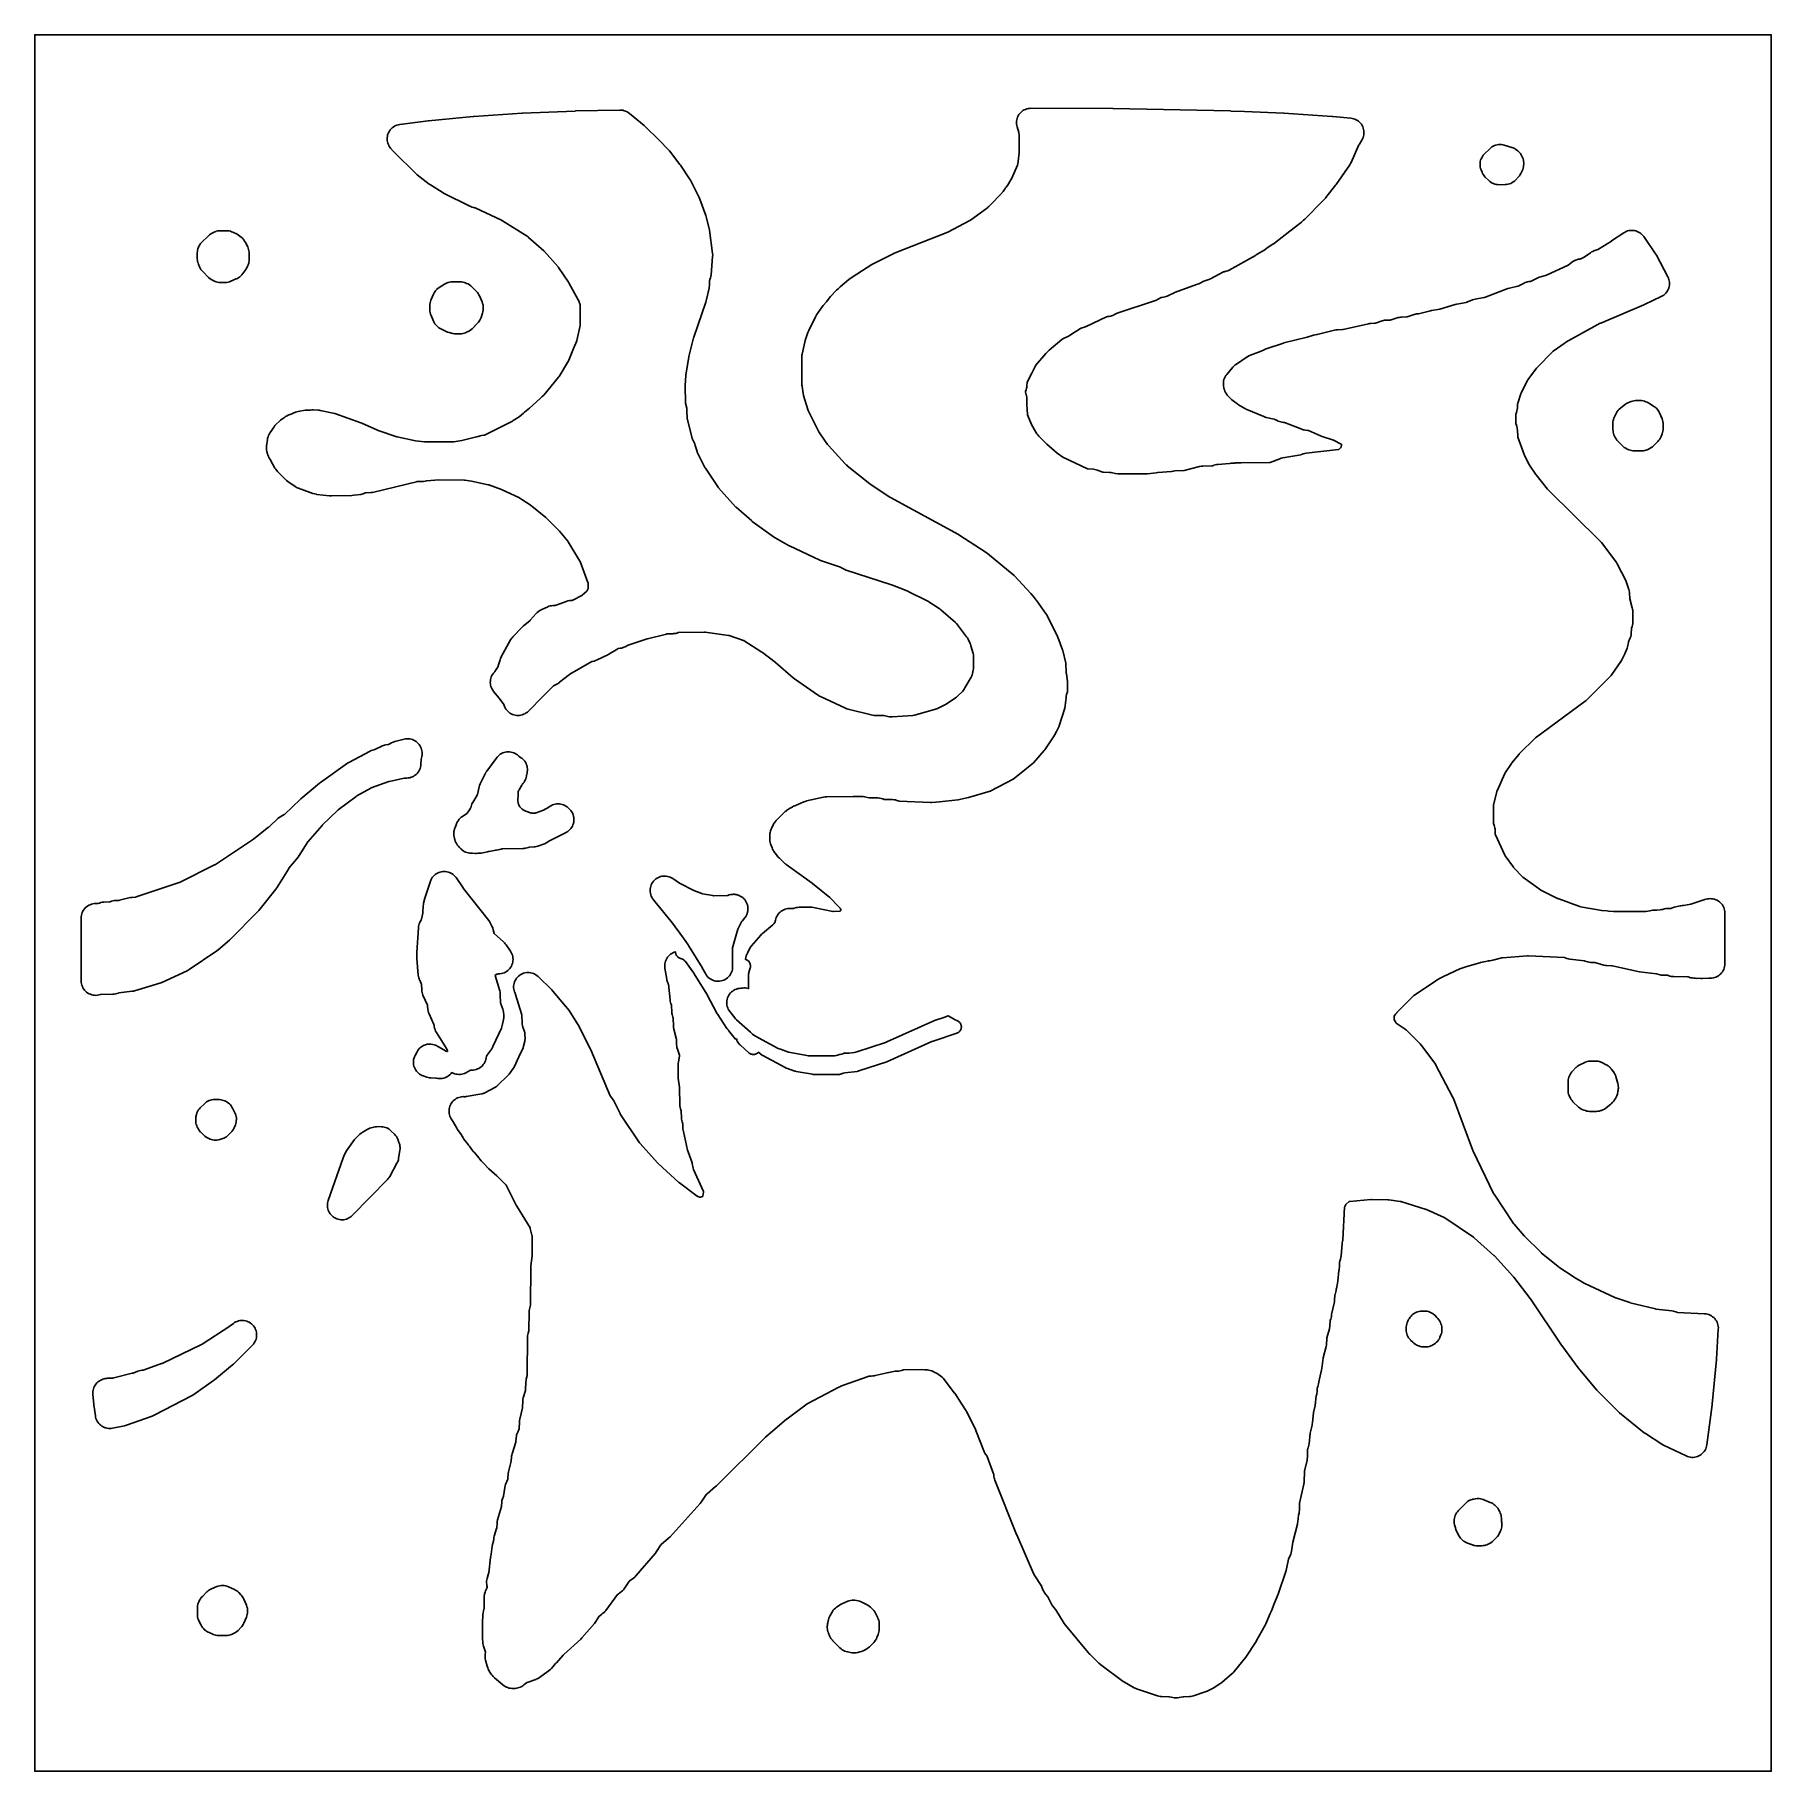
# Model space of a CAD drawing. Header units: millimetres. Extents: x 0 to 300, y 0 to 300.
import ezdxf

# ---------------------------------------------------------------- set-up
doc = ezdxf.new("R2010")
doc.units = ezdxf.units.MM
doc.layers.add('CUT', color=7, linetype='CONTINUOUS')

msp = doc.modelspace()

# ---------------------------------------------------------------- linework, layer by layer
at = {"layer": 'CUT'}
for points in [[(299.9386, 0), (0.0614, 0), (0.0029, 0.0029), (0, 0.0614), (0, 299.9386), (0.0029, 299.9971), (0.0614, 300), (299.9386, 300), (299.9971, 299.9971), (300, 299.9386), (300, 0.0614), (299.9971, 0.0029)], [(40.362, 227.1689), (40.465, 226.9679), (40.6765, 226.5974), (41.5059, 225.1251), (41.6244, 224.935), (41.7596, 224.7563), (41.7674, 224.7477), (41.8044, 224.6991), (41.9524, 224.5365), (43.3417, 223.1393), (43.5127, 222.9826), (43.6975, 222.8424), (44.9924, 221.9514), (45.1715, 221.8391), (45.3593, 221.7423), (45.5547, 221.6617), (45.6054, 221.6433), (45.8019, 221.5586), (46.0277, 221.4896), (48.0652, 220.7483), (48.3508, 220.6633), (48.6446, 220.6128), (48.7021, 220.6065), (48.7489, 220.599), (50.9349, 220.3589), (51.2506, 220.3443), (51.2518, 220.3443), (54.802, 220.4051), (55.099, 220.4279), (56.3106, 220.5941), (56.5355, 220.6355), (56.7557, 220.6973), (56.9694, 220.7789), (57.1289, 220.8484), (57.1449, 220.855), (57.1804, 220.8666), (57.2169, 220.8716), (57.2344, 220.8727), (58.0659, 220.9075), (58.0662, 220.9076), (58.3129, 220.9302), (58.5561, 220.9771), (65.9506, 222.7874), (66.0176, 222.7969), (66.0364, 222.7981), (67.1714, 222.8438), (67.4242, 222.8669), (67.6734, 222.9155), (67.7419, 222.9325), (69.8228, 223.0885), (74.197, 223.0706), (74.2187, 223.0696), (74.2918, 223.0617), (75.4454, 222.901), (78.3478, 222.2505), (78.4024, 222.2368), (78.4065, 222.2356), (78.4658, 222.2158), (80.6254, 221.431), (83.7355, 219.9922), (83.74, 219.99), (83.7815, 219.9669), (83.806, 219.9517), (84.1488, 219.7235), (85.5803, 218.7616), (88.302, 216.5722), (90.1763, 214.7114), (90.6578, 214.2249), (92.0927, 212.5106), (92.1005, 212.5012), (92.102, 212.4993), (92.1468, 212.4368), (92.156, 212.422), (94.1534, 209.0724), (94.1561, 209.0676), (94.1929, 208.9924), (94.2001, 208.9748), (95.5762, 205.3627), (95.5832, 205.3427), (95.5945, 205.2985), (95.6008, 205.2533), (95.6019, 205.2321), (95.6215, 204.4257), (95.6215, 204.408), (95.6189, 204.37), (95.6057, 204.3344), (95.5983, 204.3182), (95.4318, 203.9731), (95.4238, 203.9575), (95.4043, 203.9252), (95.3791, 203.8971), (95.3665, 203.8849), (94.5957, 203.1714), (94.5827, 203.1599), (94.5529, 203.1371), (94.5209, 203.117), (94.5061, 203.109), (92.9389, 202.3153), (92.934, 202.3129), (92.8888, 202.2945), (92.8604, 202.2885), (92.8361, 202.285), (92.3951, 202.2314), (92.1108, 202.18), (91.8342, 202.0961), (90.0661, 201.4462), (90.0493, 201.4405), (90.0125, 201.4308), (89.975, 201.4246), (89.9573, 201.4229), (89.4873, 201.39), (89.2675, 201.3648), (89.0508, 201.3203), (88.8389, 201.2568), (88.6335, 201.1748), (87.4914, 200.6594), (87.2495, 200.534), (87.0227, 200.383), (86.8137, 200.2082), (86.6249, 200.0116), (85.6111, 198.8337), (85.5995, 198.8209), (85.546, 198.7692), (85.5328, 198.7581), (84.4504, 197.8884), (84.2197, 197.6781), (82.6017, 196.006), (82.4524, 195.837), (82.3188, 195.6553), (82.2022, 195.4622), (80.5908, 192.5002), (80.4711, 192.2474), (80.3803, 191.9828), (80.0898, 190.9503), (80.0844, 190.9329), (80.0701, 190.8963), (80.0524, 190.8612), (80.0429, 190.8455), (79.5049, 189.9989), (79.4946, 189.9835), (79.4698, 189.952), (79.4176, 189.8975), (79.4002, 189.8794), (79.2406, 189.696), (79.0996, 189.4979), (78.9785, 189.2871), (78.8785, 189.0656), (78.8004, 188.8353), (78.7451, 188.5986), (78.713, 188.3576), (78.7045, 188.1147), (78.7196, 187.872), (78.7582, 187.632), (78.82, 187.3969), (78.9043, 187.1688), (79.0103, 186.9501), (79.1371, 186.7427), (79.2834, 186.5485), (80.2397, 185.4006), (81.0394, 184.2757), (81.1814, 183.9373), (81.287, 183.7165), (81.4138, 183.5071), (81.5604, 183.3111), (81.7254, 183.1304), (81.9074, 182.9667), (82.1045, 182.8216), (82.3148, 182.6964), (82.5364, 182.5924), (82.767, 182.5105), (83.0046, 182.4516), (83.2468, 182.4163), (83.4913, 182.4047), (83.7357, 182.4172), (83.9778, 182.4535), (84.2151, 182.5132), (84.4455, 182.5959), (84.6666, 182.7008), (84.6871, 182.713), (84.6984, 182.7183), (84.9128, 182.8465), (85.1133, 182.9955), (85.298, 183.1637), (87.7691, 185.6517), (89.6192, 187.5018), (89.6299, 187.5091), (89.6454, 187.5181), (90.3141, 187.8863), (90.4911, 187.9935), (90.6586, 188.115), (90.6733, 188.1265), (90.678, 188.1299), (92.4002, 189.4879), (92.404, 189.4908), (92.4569, 189.5268), (96.2599, 191.6992), (96.2759, 191.7079), (96.3119, 191.724), (96.3492, 191.7365), (96.3669, 191.741), (96.6188, 191.7992), (96.8992, 191.8815), (97.168, 191.9959), (98.9826, 192.8969), (98.9851, 192.8981), (99.1619, 192.995), (100.7247, 193.935), (100.7418, 193.9447), (100.7675, 193.9567), (100.7985, 193.964), (100.8176, 193.967), (101.1348, 194.0081), (101.3526, 194.0462), (101.5662, 194.1033), (101.7739, 194.1791), (101.9741, 194.273), (101.9816, 194.277), (102.4136, 194.5033), (102.4181, 194.5056), (102.4894, 194.5363), (102.506, 194.5422), (105.7807, 195.6343), (105.825, 195.6481), (105.8698, 195.6602), (109.1229, 196.4702), (109.1416, 196.4743), (109.2235, 196.4861), (109.2426, 196.4873), (110.2727, 196.5288), (110.2978, 196.5298), (110.5181, 196.5485), (110.7358, 196.5865), (110.9493, 196.6436), (111.1733, 196.7143), (111.1912, 196.7194), (111.2303, 196.7276), (111.27, 196.7319), (111.2886, 196.7325), (115.6626, 196.7716), (115.7476, 196.7693), (115.8322, 196.761), (119.8632, 196.218), (119.8807, 196.2152), (119.955, 196.198), (119.9719, 196.1928), (122.424, 195.3752), (122.4454, 195.3673), (122.5346, 195.3249), (122.5543, 195.3133), (125.6308, 193.3612), (125.6733, 193.333), (125.7145, 193.3029), (127.9214, 191.6219), (127.9529, 191.5971), (127.9835, 191.5712), (131.0195, 188.9184), (131.2378, 188.748), (135.388, 185.8637), (135.5674, 185.75), (135.7558, 185.6519), (140.0658, 183.6366), (140.2899, 183.5448), (140.5219, 183.475), (144.4727, 182.4933), (144.7401, 182.4421), (145.0115, 182.4203), (146.5804, 182.3802), (146.5991, 182.3792), (146.6794, 182.3691), (146.6978, 182.3654), (147.3965, 182.2054), (147.641, 182.1621), (147.8885, 182.1433), (148.1367, 182.1491), (151.6926, 182.4091), (151.9456, 182.4407), (152.1941, 182.4978), (155.6252, 183.4736), (155.846, 183.5477), (156.059, 183.642), (157.3505, 184.2875), (157.6378, 184.4559), (159.0523, 185.4169), (159.2455, 185.5623), (159.4237, 185.7256), (160.3104, 186.621), (160.4591, 186.7851), (160.5927, 186.9617), (160.7102, 187.1494), (161.7584, 189.0027), (161.8661, 189.2165), (161.9529, 189.4396), (162.018, 189.67), (162.1405, 190.1998), (162.1887, 190.4797), (162.2048, 190.7632), (162.2048, 192.424), (162.1952, 192.6438), (162.1662, 192.862), (162.1182, 193.0767), (161.7451, 194.4561), (161.6682, 194.6929), (161.5682, 194.9209), (161.2359, 195.5859), (161.1231, 195.7876), (160.9922, 195.9781), (159.4016, 198.0777), (159.2412, 198.2689), (159.0625, 198.4431), (156.554, 200.6554), (156.3999, 200.7807), (156.2364, 200.8934), (154.2827, 202.1286), (154.0666, 202.2507), (151.0051, 203.7846), (150.8141, 203.8705), (148.1734, 204.9273), (148.015, 204.9846), (140.1695, 207.526), (140.1645, 207.5277), (140.09, 207.5586), (140.0735, 207.5667), (139.4041, 207.9157), (139.2296, 207.9982), (139.0493, 208.0671), (135.7554, 209.1812), (135.6915, 209.2049), (135.6291, 209.2322), (130.4117, 211.6917), (130.3738, 211.7104), (130.3365, 211.7305), (127.9306, 213.0811), (127.8736, 213.1152), (127.8186, 213.1524), (123.9486, 215.9324), (123.9014, 215.968), (123.8561, 216.006), (121.1789, 218.3639), (121.1275, 218.4119), (121.0791, 218.4628), (118.1534, 221.727), (118.1007, 221.79), (118.0524, 221.8566), (115.8629, 225.1073), (115.8224, 225.1718), (115.7861, 225.2388), (114.456, 227.8915), (114.4483, 227.9077), (114.4204, 227.9798), (114.4151, 227.9969), (114.1147, 229.0637), (114.0306, 229.3117), (113.921, 229.5496), (113.6173, 230.1273), (113.6075, 230.1474), (113.5729, 230.2379), (113.5668, 230.2594), (112.7501, 233.523), (112.7458, 233.5421), (112.7339, 233.626), (112.7327, 233.6455), (112.6795, 235.0956), (112.6633, 235.3031), (112.6298, 235.5085), (112.4517, 236.3732), (112.4485, 236.3906), (112.4402, 236.4662), (112.4395, 236.4839), (112.3952, 239.2995), (112.3952, 239.3371), (112.3964, 239.3747), (112.4789, 241.1185), (112.4842, 241.1874), (112.4935, 241.2559), (112.9947, 244.2976), (113.0036, 244.3454), (113.0144, 244.3927), (113.828, 247.6498), (113.8417, 247.7003), (113.8577, 247.7502), (115.9388, 253.775), (116.0171, 254.0526), (116.5003, 256.2428), (116.5376, 256.4546), (116.5565, 256.6687), (116.5966, 257.5584), (116.5978, 257.5759), (116.603, 257.6132), (116.615, 257.6488), (116.6218, 257.665), (116.6475, 257.7227), (116.747, 257.9853), (116.8165, 258.2574), (116.855, 258.5355), (117.1129, 261.6928), (117.1204, 261.9599), (117.0993, 262.2263), (116.5635, 266.2509), (116.5107, 266.5273), (116.0102, 268.5293), (115.9337, 268.7791), (114.9044, 271.6026), (114.7906, 271.8664), (113.289, 274.8627), (113.1318, 275.1329), (111.5868, 277.4419), (111.4715, 277.6004), (109.6457, 279.9141), (109.4929, 280.0901), (107.8765, 281.7862), (107.8118, 281.8517), (105.4474, 284.1563), (105.288, 284.2989), (102.725, 286.4014), (102.7243, 286.4006), (102.5449, 286.5394), (102.3228, 286.6769), (102.0875, 286.7904), (101.8417, 286.8788), (101.588, 286.941), (101.3292, 286.9764), (101.0681, 286.9846), (93.3996, 286.8249), (93.3437, 286.8232), (84.2823, 286.4318), (84.2279, 286.4288), (75.8402, 285.8831), (75.7689, 285.8774), (68.0375, 285.1518), (67.9465, 285.1416), (63.0574, 284.5013), (62.8174, 284.4579), (62.5828, 284.3913), (62.3557, 284.3021), (62.1385, 284.1913), (61.9331, 284.0598), (61.7414, 283.9089), (61.5654, 283.74), (61.4067, 283.5548), (61.2668, 283.355), (61.147, 283.1425), (61.0485, 282.9194), (60.9722, 282.6877), (60.9188, 282.4497), (60.8889, 282.2076), (60.8827, 281.9638), (60.9004, 281.7205), (60.9416, 281.4801), (61.0061, 281.2449), (61.0932, 281.017), (61.202, 280.7988), (61.3317, 280.5922), (61.4808, 280.3992), (61.9263, 279.8774), (62.0688, 279.724), (65.8285, 276.0026), (66.0648, 275.7963), (68.154, 274.1925), (68.3462, 274.0588), (70.3877, 272.7758), (70.5987, 272.6571), (75.1391, 270.3838), (75.3279, 270.2988), (75.5231, 270.2298), (75.7233, 270.1772), (75.9438, 270.1289), (75.9641, 270.1238), (76.0497, 270.0948), (76.0688, 270.0865), (80.6554, 267.9369), (80.7225, 267.9028), (80.7874, 267.8646), (85.2193, 265.0575), (85.2235, 265.0548), (85.2845, 265.0094), (85.2978, 264.9982), (87.9754, 262.6388), (88.0301, 262.5875), (88.0815, 262.5328), (90.4167, 259.884), (90.4657, 259.8247), (90.5107, 259.7624), (92.2, 257.2585), (92.2293, 257.213), (92.2564, 257.1661), (93.8816, 254.2106), (93.8838, 254.2064), (93.9138, 254.1413), (93.9198, 254.1261), (94.2114, 253.3372), (94.2132, 253.332), (94.2263, 253.2847), (94.229, 253.2555), (94.2297, 253.2308), (94.2408, 249.8738), (94.2403, 249.8531), (94.2308, 249.7645), (94.2269, 249.7443), (93.6673, 247.1977), (93.666, 247.1923), (93.641, 247.1115), (93.6341, 247.0935), (93.0886, 245.7731), (92.2589, 243.7647), (92.2569, 243.7602), (92.2234, 243.6934), (92.2149, 243.6787), (90.5744, 240.9835), (90.5282, 240.9132), (90.4771, 240.8463), (87.9298, 237.7478), (87.6619, 237.4782), (87.6299, 237.4461), (87.5443, 237.36), (87.3401, 237.1544), (85.4625, 235.4676), (84.6199, 234.7838), (84.4147, 234.6173), (84.0187, 234.296), (83.6742, 234.0164), (82.6797, 233.3424), (82.6134, 233.3007), (82.5446, 233.2633), (77.7232, 230.8499), (77.703, 230.8406), (77.6546, 230.8231), (77.6135, 230.8133), (77.5923, 230.8101), (77.1874, 230.7609), (76.981, 230.727), (76.7782, 230.676), (76.5804, 230.6082), (76.3314, 230.511), (73.7917, 229.9237), (72.3845, 229.6867), (72.3795, 229.6859), (72.3027, 229.6789), (72.2852, 229.6784), (72.0364, 229.6766), (67.3312, 229.6853), (65.7844, 229.8498), (62.6408, 230.5133), (62.5747, 230.5292), (62.5322, 230.5421), (59.3117, 231.6163), (59.2515, 231.6381), (59.1927, 231.6632), (56.5252, 232.8842), (56.3164, 232.9687), (51.8619, 234.54), (51.8592, 234.541), (51.5371, 234.6309), (49.3338, 235.0896), (49.1472, 235.1212), (49.0512, 235.13), (49.045, 235.131), (49.0344, 235.1316), (48.9588, 235.1385), (48.0864, 235.1855), (47.8615, 235.1875), (47.6373, 235.1693), (47.5076, 235.1528), (47.1749, 235.155), (46.9556, 235.1467), (46.7379, 235.1193), (45.5341, 234.9137), (45.2864, 234.8583), (45.0457, 234.7781), (44.1034, 234.4101), (43.8951, 234.3176), (43.6961, 234.2065), (43.6056, 234.1505), (43.4646, 234.0823), (43.264, 233.9608), (43.084, 233.8272), (42.7072, 233.5938), (42.4781, 233.4334), (42.2683, 233.2484), (41.6651, 232.6535), (41.497, 232.4702), (41.3478, 232.2712), (40.6675, 231.262), (40.5485, 231.0667), (40.5433, 231.0561), (40.4938, 230.9766), (40.3876, 230.7626), (40.3022, 230.5394), (40.2386, 230.3091), (40.1972, 230.0738), (40.0524, 228.9324), (40.0339, 228.6997), (40.0371, 228.4663), (40.0621, 228.2342), (40.1087, 228.0054), (40.2124, 227.5948), (40.2776, 227.3785)], [(123.1635, 140.0867), (123.2556, 140.0102), (123.3397, 139.9249), (123.4148, 139.8316), (123.4803, 139.7313), (123.5355, 139.625), (123.5797, 139.5137), (123.6127, 139.3986), (123.634, 139.2807), (123.6435, 139.1613), (123.641, 139.0416), (123.6265, 138.9227), (123.6004, 138.8058), (123.3774, 138.0016), (123.3446, 137.8579), (123.3289, 137.7392), (123.323, 137.592), (123.3369, 135.3448), (123.3358, 135.285), (123.3332, 135.2265), (123.2278, 135.2574), (122.9972, 135.302), (122.7634, 135.3247), (122.5285, 135.3254), (122.2945, 135.3041), (122.2032, 135.287), (122.137, 135.2782), (122.0482, 135.2753), (121.9756, 135.2765), (121.7264, 135.2557), (121.4805, 135.2102), (121.2405, 135.1403), (121.0086, 135.0468), (120.7872, 134.9305), (120.5785, 134.7928), (120.3846, 134.6349), (120.2075, 134.4584), (120.0489, 134.2651), (119.9104, 134.0569), (119.7933, 133.836), (119.699, 133.6044), (119.6282, 133.3646), (119.5818, 133.1189), (119.5601, 132.8698), (119.5634, 132.6198), (119.5917, 132.3713), (119.6446, 132.127), (119.7217, 131.8891), (119.8222, 131.6601), (119.945, 131.4424), (120.089, 131.2379), (120.9331, 130.1584), (121.0747, 129.9927), (121.2302, 129.84), (123.6356, 127.6754), (124.0114, 127.3372), (124.2462, 127.1501), (124.5017, 126.9926), (126.3148, 126.0197), (127.0519, 125.6242), (128.4163, 124.892), (128.6111, 124.7981), (128.8133, 124.7214), (130.2388, 124.2499), (130.5722, 124.1646), (133.3921, 123.6465), (133.6195, 123.6154), (133.8488, 123.6053), (138.0215, 123.6136), (138.2395, 123.6235), (138.4558, 123.6525), (138.6687, 123.7001), (138.8767, 123.7662), (139.0298, 123.8223), (139.0508, 123.8293), (139.159, 123.8558), (139.3648, 123.8985), (139.5977, 123.9712), (139.8223, 124.0662), (139.8745, 124.0945), (139.982, 124.0707), (140.2277, 124.0412), (140.4752, 124.0362), (140.7219, 124.0556), (141.5638, 124.1641), (141.801, 124.2064), (142.0331, 124.2713), (146.9843, 125.9179), (146.99, 125.9198), (147.2256, 126.0116), (155.3077, 129.6426), (155.3643, 129.6663), (155.4221, 129.6872), (157.0428, 130.2276), (157.8076, 130.4826), (157.8631, 130.4982), (157.9143, 130.4717), (159.026, 129.8279), (159.3045, 129.689), (159.4035, 129.6471), (159.4171, 129.6409), (159.5204, 129.5875), (159.6133, 129.5273), (159.6999, 129.4584), (159.7794, 129.3814), (159.851, 129.2969), (159.914, 129.2059), (159.9678, 129.1092), (160.012, 129.0078), (160.0461, 128.9024), (160.0697, 128.7943), (160.0827, 128.6844), (160.0849, 128.5737), (160.0763, 128.4634), (160.057, 128.3544), (160.0272, 128.2478), (159.9871, 128.1446), (159.9372, 128.0458), (159.8779, 127.9524), (159.8097, 127.8652), (159.7334, 127.785), (159.6496, 127.7127), (159.5592, 127.6488), (159.463, 127.5941), (159.3568, 127.5468), (159.3388, 127.5398), (159.2814, 127.5191), (155.1969, 126.1572), (154.9631, 126.066), (147.3456, 122.6437), (147.2873, 122.6193), (147.2392, 122.6005), (147.1797, 122.5791), (142.3736, 120.9808), (142.316, 120.9632), (142.2976, 120.958), (142.1802, 120.9312), (142.1614, 120.9278), (142.1019, 120.9187), (139.9533, 120.6418), (139.6794, 120.5908), (139.4128, 120.5097), (139.2917, 120.4653), (139.2401, 120.4477), (139.2236, 120.4424), (139.1232, 120.4153), (139.0257, 120.3979), (138.922, 120.3886), (138.9048, 120.3878), (138.8502, 120.3865), (134.6256, 120.3782), (134.5682, 120.3794), (134.55, 120.3802), (134.4358, 120.3905), (134.4178, 120.3929), (134.3611, 120.402), (131.5672, 120.9153), (131.4831, 120.9338), (131.4151, 120.9512), (131.3325, 120.9754), (129.8676, 121.4599), (129.8166, 121.478), (129.8006, 121.4841), (129.7013, 121.5268), (129.6859, 121.5342), (129.6377, 121.5587), (125.7638, 123.6375), (125.6987, 123.6749), (125.6785, 123.6874), (125.5558, 123.7736), (125.5373, 123.7884), (125.48, 123.8369), (125.0516, 124.2224), (125.0327, 124.2003), (124.9491, 124.12), (124.8581, 124.0481), (124.7606, 123.9853), (124.6576, 123.9322), (124.5498, 123.8893), (124.4385, 123.857), (124.3245, 123.8357), (124.209, 123.8254), (124.0931, 123.8263), (123.9778, 123.8384), (123.8642, 123.8615), (123.7533, 123.8956), (123.6463, 123.9401), (123.544, 123.9948), (123.4475, 124.0591), (123.3577, 124.1324), (121.9022, 125.4423), (121.8829, 125.46), (121.8432, 125.4973), (121.8243, 125.5154), (121.812, 125.5275), (121.7755, 125.565), (121.7012, 125.6446), (121.6663, 125.6836), (121.6551, 125.6968), (121.6383, 125.7168), (121.6038, 125.759), (121.5875, 125.7795), (121.3245, 126.1158), (121.3229, 126.1201), (121.3165, 126.1602), (121.3149, 126.1791), (121.2968, 126.4943), (121.2748, 126.4933), (121.1591, 126.499), (121.0445, 126.5159), (121.0038, 126.5259), (119.8528, 127.998), (119.8345, 128.0214), (119.7199, 128.1679), (119.7065, 128.1853), (119.679, 128.2218), (119.666, 128.2395), (119.6441, 128.2697), (119.6314, 128.2876), (119.6052, 128.3251), (119.5929, 128.3432), (117.9975, 130.7235), (117.9814, 130.7481), (117.9486, 130.7998), (117.9331, 130.8248), (117.9073, 130.8677), (117.8925, 130.8931), (117.8622, 130.9463), (117.848, 130.972), (116.1428, 134.1499), (116.0861, 134.2484), (113.9275, 137.7506), (113.8516, 137.8645), (112.4011, 139.8774), (112.302, 140.0014), (112.2119, 140.0937), (112.1132, 140.1765), (112.0067, 140.2492), (111.8936, 140.3109), (111.7749, 140.3611), (111.6445, 140.4016), (111.5433, 140.4276), (111.4309, 140.4687), (111.3233, 140.5209), (111.2213, 140.5835), (111.1261, 140.6559), (111.0386, 140.7375), (110.9596, 140.8273), (110.89, 140.9246), (110.8304, 141.0284), (110.7814, 141.1375), (110.7436, 141.251), (110.7172, 141.3677), (110.7026, 141.4864), (110.7009, 141.5604), (110.4845, 141.4946), (110.2554, 141.3993), (110.0368, 141.2818), (109.831, 141.1431), (109.64, 140.9848), (109.4655, 140.8082), (109.3095, 140.6153), (109.1733, 140.4078), (109.0584, 140.1879), (108.9659, 139.9576), (108.8966, 139.7193), (108.8513, 139.4754), (108.8304, 139.2281), (108.8342, 138.98), (108.8625, 138.7334), (109.1754, 136.8426), (109.2221, 136.6223), (109.2885, 136.4071), (109.3739, 136.1988), (109.4268, 136.085), (109.4349, 136.0661), (109.4489, 136.0243), (109.4584, 135.9812), (109.4611, 135.9609), (109.7485, 133.2684), (109.7837, 133.0401), (109.8397, 132.8159), (109.9162, 132.5979), (109.997, 132.3977), (110.0029, 132.3821), (110.0134, 132.3477), (110.0175, 132.3124), (110.0183, 132.2956), (110.0505, 131.1547), (110.0664, 130.9355), (110.1015, 130.7185), (110.1554, 130.5054), (110.2279, 130.2979), (110.2743, 130.1817), (110.2763, 130.1765), (110.2907, 130.1294), (110.2941, 130.1002), (110.2954, 130.0754), (110.3319, 128.7826), (110.3564, 128.4971), (110.4134, 128.2162), (110.8228, 126.6626), (110.8274, 126.6429), (110.8405, 126.5563), (110.8419, 126.536), (110.8832, 125.5467), (110.8848, 125.509), (110.9079, 125.2588), (110.956, 125.0121), (111.0286, 124.7716), (111.4008, 123.7307), (111.4016, 123.7282), (111.4135, 123.6291), (111.4108, 123.611), (111.2108, 122.4962), (111.1833, 122.2976), (111.1719, 122.0975), (111.1386, 120.1553), (111.1433, 119.9534), (111.1643, 119.7526), (111.3925, 118.1835), (111.4013, 118.1048), (111.4049, 118.0258), (111.4379, 115.181), (111.4533, 114.9316), (111.4935, 114.685), (111.5581, 114.4436), (111.6613, 114.1231), (111.6664, 114.1061), (111.6746, 114.0688), (111.6793, 114.0309), (111.6802, 114.0132), (111.7109, 112.9237), (111.7296, 112.6813), (111.7717, 112.442), (111.8368, 112.2078), (111.9139, 112.0083), (111.9132, 112.008), (111.931, 111.9652), (111.943, 111.9297), (111.9481, 111.8927), (111.9493, 111.8753), (111.9903, 110.984), (112.0107, 110.7602), (112.0511, 110.5391), (112.797, 107.2922), (112.8884, 106.9856), (113.5793, 105.1153), (113.581, 105.1104), (113.5944, 105.063), (113.5991, 105.038), (113.6021, 105.0153), (113.634, 104.7143), (113.6738, 104.4622), (113.7392, 104.2154), (113.8293, 103.9766), (115.5076, 100.1365), (115.5143, 100.1202), (115.526, 100.0845), (115.5238, 100.0469), (115.5216, 100.0295), (115.4199, 99.3706), (115.4166, 99.3522), (115.4066, 99.3138), (115.37, 99.2986), (115.3523, 99.2927), (115.041, 99.1988), (115.0224, 99.1937), (114.9819, 99.1859), (114.9417, 99.1952), (114.9233, 99.2009), (114.5738, 99.3201), (114.5559, 99.3267), (114.5186, 99.3439), (114.4833, 99.3647), (114.4676, 99.3756), (111.3656, 101.6538), (111.3152, 101.6929), (111.267, 101.7346), (107.6842, 105.0091), (107.6424, 105.0492), (107.6025, 105.0914), (104.6002, 108.4259), (104.546, 108.4906), (104.4965, 108.559), (101.1997, 113.4693), (101.1577, 113.5365), (101.1203, 113.6064), (100.0318, 115.8132), (99.915, 116.0238), (99.7785, 116.2222), (99.4848, 116.6078), (99.4818, 116.6119), (99.4553, 116.6531), (99.4435, 116.6754), (99.434, 116.6962), (96.0517, 124.6049), (95.9884, 124.7414), (93.8859, 128.939), (93.7678, 129.149), (92.512, 131.1485), (92.3147, 131.4204), (89.5014, 134.7929), (89.3308, 134.9777), (86.9822, 137.2775), (86.7958, 137.4427), (86.5939, 137.5885), (86.3784, 137.7135), (86.1516, 137.8164), (85.9157, 137.8963), (85.673, 137.9523), (85.426, 137.9838), (85.177, 137.9907), (84.9286, 137.9727), (84.6832, 137.9301), (84.4432, 137.8632), (84.2111, 137.7729), (83.9892, 137.6599), (83.7796, 137.5253), (83.5844, 137.3706), (83.4056, 137.1972), (83.2449, 137.0069), (83.104, 136.8016), (82.9841, 136.5832), (82.8867, 136.354), (82.8125, 136.1163), (82.7623, 135.8723), (82.7366, 135.6246), (82.7358, 135.3755), (82.7597, 135.1276), (82.8081, 134.8833), (82.8807, 134.645), (82.9766, 134.4151), (82.992, 134.3828), (82.9989, 134.3675), (83.0382, 134.2696), (83.0437, 134.2538), (83.0603, 134.2037), (84.0815, 130.8692), (84.0962, 130.8173), (84.1005, 130.8007), (84.122, 130.7001), (84.1348, 130.598), (84.1362, 130.5809), (84.1394, 130.5271), (84.1849, 129.3339), (84.2091, 129.0695), (84.2612, 128.8091), (84.3406, 128.5557), (84.6162, 127.8167), (84.6344, 127.7641), (84.6399, 127.7473), (84.6679, 127.645), (84.6859, 127.5457), (84.6954, 127.44), (84.6962, 127.4224), (84.6975, 127.3668), (84.6982, 126.4802), (84.6961, 126.4059), (84.6947, 126.3824), (84.6772, 126.2349), (84.673, 126.2117), (84.6577, 126.1389), (84.4462, 125.2642), (84.4305, 125.2055), (84.425, 125.187), (84.3852, 125.0724), (84.378, 125.0546), (84.354, 124.9988), (83.6419, 123.4529), (82.8172, 121.6622), (82.7882, 121.6034), (82.7785, 121.585), (82.7116, 121.4725), (82.7001, 121.4552), (82.6623, 121.4017), (81.9355, 120.4284), (81.9067, 120.3913), (81.8973, 120.3797), (81.8357, 120.3089), (81.8255, 120.298), (81.7927, 120.2644), (79.9135, 118.4089), (79.868, 118.3661), (79.8532, 118.3529), (79.7604, 118.278), (79.6606, 118.2128), (79.6435, 118.2028), (79.5887, 118.1726), (77.6317, 117.1567), (77.5741, 117.1286), (77.5556, 117.1202), (77.442, 117.0753), (77.3244, 117.0423), (77.3046, 117.0378), (77.2417, 117.0253), (74.5357, 116.5577), (74.4743, 116.5487), (74.4548, 116.5463), (74.3368, 116.5378), (74.1755, 116.5422), (74.1565, 116.5427), (74.1565, 116.5418), (74.1298, 116.5413), (74.0105, 116.5445), (73.7604, 116.5261), (73.5134, 116.4828), (73.272, 116.4149), (73.0386, 116.3232), (72.8156, 116.2085), (72.6052, 116.0721), (72.4095, 115.9153), (72.2305, 115.7397), (72.07, 115.547), (71.9295, 115.3393), (71.8107, 115.1185), (71.7145, 114.8869), (71.642, 114.6468), (71.594, 114.4007), (71.5708, 114.151), (71.5728, 113.9002), (71.5998, 113.6509), (71.6517, 113.4056), (71.728, 113.1667), (71.8278, 112.9366), (71.9501, 112.7177), (72.2939, 112.169), (72.9102, 111.0772), (73.0434, 110.8666), (73.6484, 110.0075), (74.0265, 109.4041), (74.1511, 109.2233), (74.8694, 108.2738), (74.9267, 108.1925), (75.0293, 108.0568), (75.0919, 107.9797), (75.7679, 107.0861), (75.8896, 106.9374), (76.4663, 106.2858), (77.1459, 105.4482), (77.3524, 105.2233), (77.7217, 104.8674), (78.2218, 104.3023), (78.4231, 104.0995), (79.8269, 102.8384), (81.3556, 101.3651), (81.3705, 101.3498), (81.3998, 101.3143), (81.4249, 101.2757), (81.4349, 101.2568), (83.1494, 97.8079), (83.2587, 97.6108), (85.5636, 93.864), (85.5729, 93.8481), (85.5902, 93.8125), (85.604, 93.7753), (85.6092, 93.7577), (85.9036, 92.6399), (85.9048, 92.6349), (85.9137, 92.5857), (85.916, 92.56), (85.9167, 92.5368), (85.9362, 89.1901), (85.9339, 89.1088), (85.9261, 89.0279), (85.7009, 87.3151), (85.6796, 87.0025), (85.6459, 80.6311), (85.6452, 80.6097), (85.6341, 80.5179), (85.6298, 80.4969), (85.4738, 79.8404), (85.4251, 79.5703), (85.4063, 79.2965), (85.3641, 76.2132), (85.364, 76.2079), (85.3591, 76.1572), (85.3543, 76.1312), (85.3485, 76.1083), (85.2286, 75.6763), (85.1792, 75.4618), (85.1487, 75.2438), (85.1376, 75.024), (85.0955, 68.5362), (85.0947, 68.5143), (85.0832, 68.4207), (85.0786, 68.3993), (84.9195, 67.7469), (84.8707, 67.4887), (84.8493, 67.2269), (84.8107, 65.8951), (84.8099, 65.8784), (84.8056, 65.8423), (84.798, 65.8067), (84.7936, 65.791), (84.4034, 64.5162), (84.3483, 64.3033), (84.3122, 64.0864), (84.2952, 63.8672), (84.2627, 62.8834), (84.2616, 62.8654), (84.2517, 62.7884), (84.2481, 62.7707), (83.8026, 60.8185), (83.7624, 60.5969), (83.7423, 60.3725), (83.6893, 59.1709), (83.688, 59.1515), (83.6818, 59.11), (83.6671, 59.0707), (83.6589, 59.053), (83.4348, 58.6024), (83.4325, 58.5978), (83.3307, 58.364), (83.2533, 58.121), (83.2011, 57.8715), (83.1745, 57.6179), (83.1391, 56.9556), (83.1387, 56.9502), (83.1327, 56.9062), (83.1322, 56.9037), (83.1254, 56.8807), (82.4653, 54.8264), (82.4087, 54.6207), (82.3699, 54.4108), (82.3492, 54.1985), (82.3491, 54.1968), (82.3218, 53.6992), (82.3203, 53.68), (82.3072, 53.5978), (82.3028, 53.5791), (81.8781, 51.9806), (81.8241, 51.7233), (81.7974, 51.4619), (81.7548, 50.5982), (81.7532, 50.5781), (81.7465, 50.5353), (81.7352, 50.4934), (81.7284, 50.4745), (81.3553, 49.5169), (81.2784, 49.2871), (81.2241, 49.051), (80.9552, 47.5525), (80.7982, 47.0582), (80.7236, 46.7617), (80.6858, 46.4583), (80.6504, 45.8963), (80.6485, 45.8758), (80.6333, 45.7883), (80.6281, 45.7684), (79.9597, 43.4591), (79.8953, 43.176), (79.8642, 42.8874), (79.8224, 42.0405), (79.8209, 42.0212), (79.8112, 41.9579), (79.8091, 41.9487), (79.8026, 41.9261), (79.3869, 40.6065), (79.3299, 40.393), (79.2919, 40.1754), (79.2368, 39.7485), (79.0884, 39.18), (79.0274, 38.8652), (78.8523, 37.4949), (78.8357, 37.4522), (78.7665, 37.1972), (78.7246, 36.9364), (78.4402, 34.2775), (78.4381, 34.2608), (78.4239, 34.1894), (78.4195, 34.1731), (78.1662, 33.3108), (78.1088, 33.0728), (78.075, 32.8303), (78.0741, 32.8095), (78.0725, 32.7975), (78.0683, 32.6677), (78.065, 32.5857), (78.0654, 32.5779), (78.0645, 32.5476), (78.0814, 32.2981), (78.1232, 32.0515), (78.1655, 31.8604), (78.1688, 31.844), (78.1725, 31.807), (78.1609, 31.7713), (78.1546, 31.7565), (77.8832, 31.1649), (77.7881, 30.9258), (77.7181, 30.6782), (77.6739, 30.4247), (77.673, 30.4109), (77.6674, 30.3777), (77.6508, 30.1278), (77.6186, 28.1119), (77.6165, 28.0686), (77.61, 28.0025), (77.6069, 27.984), (77.4322, 27.0694), (77.3984, 26.8294), (77.3879, 26.5873), (77.3889, 26.3999), (77.3831, 26.3584), (77.3591, 26.0009), (77.3752, 22.7067), (77.3855, 22.4925), (77.4258, 22.0493), (77.4545, 21.8356), (77.5016, 21.6253), (77.5666, 21.4197), (77.8799, 20.5598), (77.8831, 20.5506), (77.8776, 20.5147), (77.8411, 20.3077), (77.8223, 20.0706), (77.8224, 20.0687), (77.8103, 19.9529), (77.8106, 19.6918), (77.838, 19.4321), (77.8924, 19.1768), (78.1712, 18.1377), (78.2517, 17.8902), (78.3574, 17.6524), (78.6199, 17.1362), (78.7316, 16.939), (78.8608, 16.7528), (79.0064, 16.579), (79.2041, 16.3635), (79.4296, 16.1467), (80.8916, 14.9076), (81.0781, 14.764), (81.2773, 14.6386), (81.4874, 14.5325), (81.7065, 14.4467), (81.9328, 14.3818), (81.9918, 14.3707), (82.1862, 14.3333), (82.4205, 14.3108), (82.656, 14.3104), (83.0043, 14.3263), (83.2343, 14.3475), (83.4613, 14.3897), (83.6835, 14.4528), (83.8989, 14.5361), (83.9341, 14.5536), (83.9353, 14.5541), (83.9499, 14.5614), (84.1057, 14.6389), (84.1173, 14.6461), (84.1423, 14.6587), (84.3388, 14.7821), (84.5229, 14.9232), (84.9674, 15.2977), (84.9807, 15.3083), (85.0108, 15.3294), (85.0438, 15.3444), (85.06, 15.3505), (86.5692, 15.8792), (86.5794, 15.8828), (86.7989, 15.9716), (87.009, 16.0807), (87.2079, 16.2092), (88.7211, 17.2922), (88.93, 17.4593), (89.0035, 17.5323), (89.0782, 17.593), (89.2644, 17.7803), (89.9909, 18.5925), (90.1242, 18.7576), (91.3143, 20.0727), (91.3528, 20.1133), (91.3931, 20.152), (94.321, 22.8331), (94.5102, 23.0262), (96.7013, 25.5184), (96.8313, 25.6793), (96.9476, 25.8504), (97.5317, 26.7911), (97.541, 26.8054), (97.5631, 26.8347), (97.5899, 26.8592), (97.6034, 26.87), (97.9574, 27.14), (98.1699, 27.3021), (98.3486, 27.4522), (98.5126, 27.6182), (98.6603, 27.7988), (100.69, 30.5301), (100.701, 30.5442), (100.7267, 30.5727), (100.7551, 30.5987), (100.7691, 30.6098), (101.3616, 31.0569), (101.5309, 31.1967), (101.6872, 31.3508), (101.8294, 31.518), (101.9564, 31.697), (102.6342, 32.7473), (102.6373, 32.7519), (102.6672, 32.7908), (102.6889, 32.8105), (102.7082, 32.8258), (103.4413, 33.3799), (103.645, 33.5516), (103.8292, 33.744), (107.2202, 37.6862), (107.4244, 37.9592), (108.1692, 39.1113), (108.1799, 39.1268), (108.2052, 39.1586), (108.2337, 39.1876), (108.2478, 39.2), (109.5121, 40.2549), (109.769, 40.5023), (114.946, 46.2562), (115.1479, 46.5125), (116.0687, 47.8525), (116.0718, 47.8568), (116.1041, 47.8964), (116.1226, 47.9153), (116.1401, 47.9312), (117.6314, 49.2162), (117.7531, 49.3283), (126.2502, 57.6909), (129.9582, 60.8859), (129.9647, 60.8913), (130.682, 61.4313), (133.4443, 63.4997), (138.9166, 66.3803), (139.1748, 66.4897), (139.218, 66.508), (139.2712, 66.5305), (139.7199, 66.7207), (143.9775, 68.2262), (143.9821, 68.2277), (144.0536, 68.2472), (144.0701, 68.2507), (144.2384, 68.2825), (144.27, 68.2798), (144.5158, 68.2832), (144.7916, 68.3006), (145.0048, 68.3233), (145.2153, 68.3641), (147.2417, 68.8485), (148.6199, 69.1082), (149.0758, 69.1286), (149.304, 69.1494), (149.5293, 69.1909), (149.7499, 69.2529), (150.0685, 69.3584), (150.0871, 69.364), (150.093, 69.3653), (153.2531, 69.3849), (153.7936, 69.3665), (153.7963, 69.3664), (153.8665, 69.3641), (154.19, 69.3531), (154.9612, 69.1708), (155.1838, 69.068), (155.5088, 68.9179), (155.8129, 68.7776), (155.9065, 68.7343), (156.7474, 68.1002), (156.8104, 68.0361), (156.8754, 67.9701), (156.8823, 67.9631), (156.9574, 67.8869), (158.9242, 65.3371), (158.9352, 65.3222), (158.9494, 65.301), (160.0427, 63.5969), (160.9064, 62.2464), (160.9229, 62.219), (160.9437, 62.1801), (162.5567, 58.9617), (162.5809, 58.9104), (162.6026, 58.8581), (163.9591, 55.3566), (164.0468, 55.1566), (164.1516, 54.965), (164.2728, 54.7833), (164.516, 54.451), (164.5261, 54.4364), (164.5456, 54.4037), (164.562, 54.3692), (164.5684, 54.3527), (165.6394, 51.4077), (165.6465, 51.386), (165.6687, 51.29), (165.6718, 51.2674), (165.706, 50.945), (165.7405, 50.7185), (165.7957, 50.4961), (165.871, 50.2797), (169.6201, 40.9105), (169.6202, 40.9102), (169.6517, 40.835), (172.5669, 34.1868), (172.6595, 33.9979), (172.6638, 33.9906), (172.6784, 33.9608), (172.788, 33.7785), (173.8909, 32.1085), (173.9025, 32.0899), (173.945, 32.0056), (173.9531, 31.9853), (174.1839, 31.3544), (174.2666, 31.1556), (174.366, 30.9646), (174.4815, 30.7829), (174.6122, 30.6118), (174.9966, 30.1511), (175.0102, 30.1337), (175.0624, 30.0536), (175.0728, 30.0341), (175.5839, 29.0015), (175.7335, 28.7402), (175.9134, 28.4988), (176.3685, 27.9592), (176.3715, 27.9554), (176.4147, 27.8959), (176.4238, 27.8818), (177.8486, 25.5484), (177.8492, 25.5474), (178.0587, 25.2542), (182.0024, 20.4998), (182.0829, 20.4122), (182.0837, 20.4112), (182.0981, 20.3955), (182.172, 20.315), (182.1769, 20.3102), (182.2608, 20.2194), (183.0955, 19.4052), (183.8431, 18.6686), (184.1101, 18.4402), (184.1243, 18.4297), (184.159, 18.4002), (188.0465, 15.5257), (188.2917, 15.3657), (188.2924, 15.3653), (189.9083, 14.4412), (190.1298, 14.3287), (190.3615, 14.2388), (193.9427, 13.0496), (194.1738, 12.985), (194.41, 12.9428), (194.6491, 12.9235), (195.9019, 12.8826), (195.9199, 12.8816), (195.997, 12.8717), (196.0147, 12.8681), (196.6245, 12.729), (196.888, 12.6836), (197.1549, 12.6665), (197.4221, 12.6781), (197.6865, 12.7182), (198.4249, 12.8708), (198.4303, 12.8718), (198.5125, 12.8819), (198.5313, 12.883), (199.4731, 12.9131), (199.711, 12.9321), (199.9459, 12.9737), (200.1759, 13.0375), (202.2061, 13.7066), (202.541, 13.8446), (203.3773, 14.2626), (203.5671, 14.3679), (204.7614, 15.1005), (204.9233, 15.2088), (205.0763, 15.3292), (206.8746, 16.8627), (207.0527, 17.0302), (207.2135, 17.2144), (209.2073, 19.7361), (209.2078, 19.7367), (209.3227, 19.8942), (210.9023, 22.2481), (211.0187, 22.4397), (211.0216, 22.4449), (211.0378, 22.4717), (212.559, 25.2504), (212.6703, 25.4809), (213.4062, 27.2292), (213.6543, 27.7114), (213.7833, 28.0078), (214.0753, 28.8184), (214.8182, 30.5831), (214.8858, 30.7628), (216.1926, 34.6848), (216.2194, 34.787), (216.2366, 34.8414), (216.2589, 34.9376), (216.2751, 34.9992), (216.5953, 36.651), (216.5991, 36.6683), (216.6, 36.6714), (216.6088, 36.6938), (216.6163, 36.7096), (216.8831, 37.2388), (216.9954, 37.4965), (217.078, 37.7651), (217.1299, 38.0413), (217.3303, 39.5786), (218.1344, 42.6943), (218.1754, 42.8826), (218.2017, 43.0736), (218.317, 44.2421), (218.3716, 44.3959), (218.4271, 44.6117), (218.4632, 44.8315), (218.4796, 45.0537), (218.5127, 46.197), (218.5136, 46.2144), (218.5227, 46.289), (218.526, 46.3061), (219.2399, 49.5898), (219.2577, 49.6951), (219.2788, 49.8194), (219.2962, 50.0509), (219.3442, 51.7288), (219.3452, 51.7471), (219.3533, 51.811), (219.3566, 51.8274), (219.7947, 53.7595), (219.8365, 53.9963), (219.8554, 54.2361), (219.8554, 54.237), (219.8974, 55.6137), (219.8983, 55.631), (219.9029, 55.668), (219.914, 55.7031), (219.9205, 55.7194), (219.9471, 55.7825), (219.9818, 55.8646), (220.0655, 56.0937), (220.1266, 56.3299), (220.1643, 56.5709), (220.3637, 58.4351), (220.6246, 59.5683), (220.6674, 59.8059), (220.678, 59.9365), (220.6794, 59.9416), (220.7212, 60.2033), (220.9106, 61.9912), (221.186, 63.1955), (221.2261, 63.4164), (221.236, 63.5256), (221.2739, 63.7517), (221.4039, 64.86), (221.4044, 64.8612), (221.4694, 65.0872), (221.5129, 65.3182), (221.5346, 65.5523), (221.5628, 66.1792), (221.5641, 66.1974), (221.5697, 66.2364), (221.5828, 66.2736), (221.6024, 66.3184), (221.601, 66.319), (221.6738, 66.4966), (221.7427, 66.7248), (221.7896, 66.9586), (221.814, 67.1958), (221.8198, 67.3029), (222.3066, 69.3415), (222.354, 69.599), (222.5901, 71.4108), (223.1026, 73.3733), (223.1548, 73.6255), (223.1807, 73.8816), (223.1839, 73.9477), (223.2088, 74.4512), (223.2153, 74.582), (223.2162, 74.6013), (223.2168, 74.6122), (223.2241, 74.7598), (223.2256, 74.7797), (223.2389, 74.8649), (223.2436, 74.8843), (223.6529, 76.4125), (223.7078, 76.672), (223.7094, 76.6869), (223.7144, 76.7111), (223.7409, 76.9782), (223.7786, 77.8132), (223.7798, 77.831), (223.781, 77.8397), (223.7853, 77.8686), (223.7982, 77.9053), (223.8176, 77.9496), (223.8163, 77.9502), (223.8894, 78.1288), (223.9584, 78.357), (224.0052, 78.5908), (224.0296, 78.8279), (224.0355, 78.935), (224.4973, 80.869), (224.5414, 81.1027), (224.5449, 81.1402), (224.5453, 81.1424), (224.5717, 81.4092), (224.6094, 82.2448), (224.6107, 82.2624), (224.6159, 82.3), (224.6281, 82.3359), (224.6349, 82.3521), (224.6419, 82.3676), (224.7278, 82.5864), (224.7929, 82.8124), (224.8364, 83.0434), (224.858, 83.2775), (224.863, 83.3871), (225.0761, 84.3215), (225.1286, 84.6521), (225.2955, 86.4957), (225.3374, 86.6464), (225.3789, 86.8773), (225.3985, 87.1111), (225.4303, 87.9774), (225.4316, 87.9975), (225.4378, 88.0404), (225.4487, 88.0825), (225.4552, 88.1015), (225.5178, 88.2682), (225.5727, 88.4438), (225.6023, 88.5291), (225.6618, 88.7841), (225.6942, 89.0439), (225.8489, 91.191), (225.8829, 91.2965), (225.9357, 91.5434), (225.9633, 91.7944), (226.298, 97.4586), (226.2998, 97.479), (226.3072, 97.5225), (226.3239, 97.5633), (226.3332, 97.5816), (226.5117, 97.9095), (226.5212, 97.9259), (226.5441, 97.9594), (226.5734, 97.9877), (226.5879, 97.9998), (227.105, 98.4078), (227.1194, 98.4186), (227.1517, 98.4394), (227.1895, 98.4465), (227.2074, 98.4486), (230.811, 98.7733), (230.8767, 98.7774), (230.9425, 98.7779), (233.7853, 98.7195), (233.8494, 98.7165), (233.9133, 98.71), (235.8866, 98.4556), (235.892, 98.4547), (235.9739, 98.4372), (235.9922, 98.432), (240.4012, 97.0592), (240.4713, 97.0349), (240.5398, 97.0063), (243.5033, 95.6598), (243.508, 95.6576), (243.5773, 95.6193), (243.5925, 95.6097), (248.5494, 92.2863), (248.6183, 92.2365), (248.6835, 92.1818), (252.0854, 89.1163), (252.1283, 89.0757), (252.1692, 89.033), (255.4655, 85.41), (255.4967, 85.3743), (255.5265, 85.3373), (258.3433, 81.6977), (258.3672, 81.6657), (258.39, 81.633), (263.7699, 73.6281), (263.8315, 73.5405), (266.8222, 69.4781), (266.9252, 69.3475), (269.8634, 65.8669), (270.0059, 65.7119), (273.6143, 62.1034), (273.8034, 61.9326), (278.0288, 58.4916), (278.26, 58.3244), (281.1221, 56.493), (281.395, 56.3415), (285.3182, 54.474), (285.5471, 54.3786), (285.7842, 54.3064), (286.0274, 54.2581), (286.2741, 54.2341), (286.522, 54.2346), (286.7687, 54.2597), (287.0116, 54.3091), (287.2484, 54.3823), (287.4769, 54.4786), (287.6947, 54.597), (287.8996, 54.7364), (288.0898, 54.8955), (288.2633, 55.0726), (288.4183, 55.266), (288.5535, 55.4738), (288.6674, 55.694), (288.759, 55.9244), (288.8272, 56.1627), (288.8716, 56.4066), (289.7779, 63.3257), (289.7881, 63.4168), (290.5121, 71.1343), (290.5178, 71.2054), (290.8543, 76.3747), (290.8581, 76.622), (290.8375, 76.8684), (290.7926, 77.1116), (290.724, 77.3492), (290.6321, 77.5788), (290.5181, 77.7983), (290.3829, 78.0054), (290.2279, 78.1981), (290.0547, 78.3746), (289.8648, 78.5331), (289.6603, 78.6721), (289.4429, 78.7901), (289.215, 78.8861), (288.9788, 78.9592), (288.7364, 79.0085), (288.4904, 79.0336), (283.8099, 79.2789), (283.7891, 79.2806), (283.7447, 79.2879), (283.7014, 79.3002), (283.6819, 79.3075), (283.522, 79.3726), (283.3028, 79.4502), (283.0773, 79.5071), (282.8474, 79.5428), (280.1385, 79.8352), (280.0577, 79.8467), (279.9778, 79.8637), (275.6443, 80.9453), (275.5997, 80.9573), (275.5557, 80.9711), (273.128, 81.7809), (273.0617, 81.8053), (272.997, 81.8335), (267.7891, 84.2885), (267.7441, 84.3109), (267.7002, 84.3351), (265.8307, 85.4172), (265.7971, 85.4374), (265.7641, 85.4587), (263.3012, 87.1095), (263.2556, 87.1417), (263.2115, 87.176), (260.2676, 89.5771), (260.2233, 89.615), (260.1809, 89.6551), (257.3749, 92.4421), (257.3421, 92.476), (257.3106, 92.5112), (255.5684, 94.5399), (255.5241, 94.5947), (255.4831, 94.652), (252.1053, 99.6819), (252.0605, 99.754), (252.021, 99.8292), (248.5002, 107.1417), (248.4783, 107.1899), (248.4586, 107.239), (245.0789, 116.2206), (244.9525, 116.5025), (242.0784, 121.9757), (241.9772, 122.1508), (241.8621, 122.3172), (239.548, 125.3904), (239.3193, 125.6536), (236.962, 128.0128), (236.7859, 128.1731), (236.5952, 128.3158), (235.1977, 129.2621), (235.1836, 129.2721), (235.1549, 129.2957), (235.1336, 129.3265), (235.125, 129.3409), (234.9027, 129.7352), (234.8946, 129.7503), (234.8795, 129.7839), (234.8741, 129.8206), (234.8728, 129.8372), (234.8458, 130.3255), (234.8452, 130.3424), (234.8465, 130.3788), (234.8606, 130.4121), (234.8683, 130.4274), (235.0567, 130.7809), (235.0577, 130.7827), (235.2867, 131.0109), (235.3394, 131.0634), (235.624, 131.3471), (238.2779, 133.9926), (238.2782, 133.9928), (241.7952, 136.3838), (242.2734, 136.7063), (242.934, 137.0887), (243.3838, 137.3143), (246.2055, 138.6078), (247.3963, 139.0422), (249.6266, 139.68), (249.7549, 139.7085), (250.3318, 139.8365), (250.6726, 139.9121), (251.1318, 140.014), (251.39, 140.0303), (251.6324, 140.0575), (251.8709, 140.1082), (253.4731, 140.5313), (253.4904, 140.5354), (253.566, 140.5479), (253.5837, 140.5496), (257.9146, 140.8505), (257.9841, 140.8533), (258.0536, 140.852), (264.2702, 140.5576), (264.2831, 140.5567), (264.3214, 140.551), (264.3608, 140.541), (264.3787, 140.5349), (264.6804, 140.4251), (264.9599, 140.3415), (265.2472, 140.291), (265.2513, 140.2905), (267.7023, 140.0057), (267.7207, 140.0031), (267.7598, 139.9946), (267.7979, 139.9822), (267.8151, 139.9752), (267.8632, 139.9541), (268.0776, 139.8718), (268.2986, 139.8095), (268.5245, 139.7677), (268.7532, 139.7468), (269.3856, 139.7183), (269.4057, 139.7168), (269.4919, 139.7036), (269.5116, 139.6989), (271.0749, 139.2831), (271.3376, 139.2282), (271.6048, 139.2017), (272.443, 139.1639), (272.4598, 139.1627), (272.5315, 139.1531), (272.548, 139.1497), (276.9701, 138.1453), (277.2576, 138.0974), (280.1707, 137.7855), (280.1887, 137.7831), (280.2269, 137.7752), (280.2641, 137.7637), (280.281, 137.7571), (280.3536, 137.7268), (280.5657, 137.6492), (280.7839, 137.591), (281.0065, 137.5528), (281.2316, 137.5348), (282.1133, 137.5042), (282.13, 137.5033), (282.1659, 137.4988), (282.2001, 137.4881), (282.2159, 137.482), (282.2569, 137.465), (282.257, 137.465), (282.4781, 137.3854), (282.7057, 137.327), (282.9378, 137.2902), (283.1723, 137.2754), (285.5268, 137.2372), (285.5381, 137.2367), (285.6352, 137.2233), (285.6572, 137.2182), (286.1142, 137.0978), (286.3744, 137.0439), (286.6389, 137.0178), (286.7358, 137.0135), (286.8469, 136.9969), (287.1012, 136.9852), (287.3386, 136.9863), (287.8528, 136.9632), (287.8542, 136.9632), (287.9116, 136.9606), (288.1037, 136.9594), (289.234, 136.9955), (289.4932, 136.9968), (289.737, 137.0099), (289.9783, 137.0467), (290.2148, 137.1069), (290.4444, 137.1898), (290.6647, 137.2947), (290.8738, 137.4207), (291.0696, 137.5664), (291.2503, 137.7305), (291.4141, 137.9114), (291.5595, 138.1075), (291.6851, 138.3168), (291.7896, 138.5373), (291.8722, 138.767), (291.932, 139.0036), (291.9684, 139.245), (291.9811, 139.4887), (291.9811, 139.4967), (291.9812, 139.5363), (291.9813, 139.5695), (291.9937, 143.3935), (291.9972, 144.4849), (292, 145.3538), (292, 145.3699), (291.9907, 148.2594), (291.9777, 148.5063), (291.9403, 148.7506), (291.8791, 148.99), (291.7945, 149.2223), (291.6873, 149.445), (291.5587, 149.6561), (291.4099, 149.8534), (291.2424, 150.0351), (291.0577, 150.1994), (290.8577, 150.3446), (290.6443, 150.4693), (290.4197, 150.5724), (290.1859, 150.6528), (289.9454, 150.7097), (289.7005, 150.7426), (289.4534, 150.7511), (289.2068, 150.7352), (288.9975, 150.7113), (288.7483, 150.67), (288.5046, 150.6037), (286.0836, 149.8123), (284.8582, 149.5928), (284.8558, 149.5926), (284.6112, 149.565), (284.3705, 149.5135), (284.2766, 149.4885), (283.5169, 149.3524), (283.2256, 149.282), (282.9449, 149.1772), (282.756, 149.0935), (282.7389, 149.0864), (282.7069, 149.0758), (282.6577, 149.0683), (282.6373, 149.0669), (282.0191, 149.041), (281.7963, 149.0217), (281.5761, 148.9825), (281.3603, 148.9238), (281.2871, 148.8967), (281.0345, 148.8658), (281.0103, 148.8629), (280.8089, 148.8383), (280.2562, 148.7707), (279.7644, 148.7561), (279.5001, 148.7341), (279.2395, 148.6843), (279.0314, 148.621), (278.3554, 148.5384), (278.288, 148.5321), (278.2204, 148.5296), (278.1244, 148.5288), (272.768, 148.5227), (271.8957, 148.5971), (271.8808, 148.5983), (271.6504, 148.618), (270.7141, 148.6978), (267.0624, 149.3558), (267.0572, 149.3569), (266.9951, 149.3732), (266.942, 149.3903), (265.2891, 149.9815), (264.7451, 150.1761), (263.1107, 150.7608), (263.043, 150.7874), (262.977, 150.818), (260.1951, 152.2161), (259.4971, 152.7292), (257.1042, 154.4879), (255.4866, 156.1345), (255.4833, 156.138), (255.4745, 156.1484), (255.453, 156.1761), (254.0286, 158.146), (254.0252, 158.1509), (254.025, 158.1512), (254.0234, 158.1535), (254.0204, 158.158), (254.0197, 158.159), (253.9804, 158.2266), (253.9724, 158.243), (252.3435, 161.7956), (252.3402, 161.8034), (252.3226, 161.8576), (252.3226, 161.8577), (252.3185, 161.8852), (252.3171, 161.9028), (252.2726, 162.7384), (252.2516, 162.9547), (252.2119, 163.1683), (252.1892, 163.25), (252.1884, 163.254), (252.176, 163.2975), (252.1538, 163.3777), (252.1486, 163.3935), (252.1286, 163.4638), (252.0357, 163.7425), (252.0299, 163.7618), (252.0207, 163.8041), (252.0206, 163.805), (252.0164, 163.8471), (252.016, 163.8672), (252.039, 166.9254), (252.5823, 169.2648), (252.587, 169.2828), (252.6126, 169.3585), (252.6199, 169.3756), (253.9888, 172.3988), (253.991, 172.4035), (254.0295, 172.4733), (254.0392, 172.4886), (255.137, 174.1267), (255.1678, 174.1706), (255.2006, 174.213), (256.4255, 175.7267), (256.4683, 175.7767), (256.5138, 175.8243), (259.214, 178.4951), (259.2174, 178.4983), (259.2713, 178.5446), (259.2841, 178.5545), (267.8609, 184.8419), (268.0087, 184.9591), (268.1473, 185.0871), (272.1851, 189.1099), (272.3415, 189.281), (272.4815, 189.4658), (274.0163, 191.7009), (274.1861, 191.9873), (274.6087, 192.8224), (274.6998, 193.024), (275.1105, 194.0524), (275.1841, 194.2636), (275.2385, 194.4806), (275.2733, 194.7015), (275.3146, 195.0712), (275.3169, 195.0881), (275.3243, 195.1242), (275.338, 195.1578), (275.3455, 195.1734), (275.5315, 195.5349), (275.6431, 195.7846), (275.7268, 196.0449), (275.7816, 196.3129), (275.8067, 196.5852), (275.8365, 197.3811), (275.8376, 197.3993), (275.8429, 197.4383), (275.852, 197.4766), (275.8575, 197.494), (275.9415, 197.7398), (276.0163, 198.0059), (276.0613, 198.2787), (276.0759, 198.5548), (276.0714, 200.3718), (276.0622, 200.5803), (276.0356, 200.7872), (275.9919, 200.9913), (275.5864, 202.5599), (275.5821, 202.5784), (275.5697, 202.6595), (275.5682, 202.6784), (275.5272, 203.4842), (275.5055, 203.7092), (275.4636, 203.9313), (275.4018, 204.1486), (274.9929, 205.3738), (274.8544, 205.7068), (273.3893, 208.616), (273.2749, 208.8191), (273.142, 209.0107), (270.6477, 212.2706), (270.4138, 212.5353), (261.4295, 221.357), (261.3782, 221.4105), (261.3304, 221.4672), (259.3642, 223.9484), (259.3346, 223.9874), (259.3066, 224.0277), (258.2148, 225.6659), (258.1775, 225.7256), (258.1438, 225.7873), (257.3454, 227.3601), (257.3138, 227.4275), (257.2865, 227.4968), (256.2241, 230.4554), (256.2182, 230.4731), (256.2085, 230.512), (256.2026, 230.5516), (256.2013, 230.5702), (256.1486, 231.6833), (256.1289, 231.9001), (256.0903, 232.1144), (256.0333, 232.3245), (255.905, 232.727), (255.8995, 232.7458), (255.8909, 232.7872), (255.8868, 232.8292), (255.8863, 232.8488), (255.8946, 234.4431), (255.895, 234.4598), (255.8984, 234.4955), (255.9079, 234.5297), (255.9135, 234.5456), (255.9929, 234.7566), (256.0722, 235.0066), (256.125, 235.2635), (256.1505, 235.5245), (256.1825, 236.2342), (256.1837, 236.2512), (256.1887, 236.2878), (256.1971, 236.324), (256.2019, 236.3398), (256.7387, 237.9703), (256.7689, 238.0519), (256.805, 238.131), (257.8842, 240.2867), (257.8867, 240.2914), (257.9293, 240.3617), (257.94, 240.3771), (259.4302, 242.4011), (259.4331, 242.4049), (259.4802, 242.4601), (259.4916, 242.472), (262.2723, 245.2545), (262.2758, 245.2579), (262.3321, 245.3065), (262.3455, 245.3168), (264.3743, 246.8007), (264.4387, 246.8446), (264.5059, 246.8843), (270.4672, 250.145), (270.5206, 250.1725), (270.5752, 250.1972), (277.9823, 253.3277), (278.0851, 253.3739), (281.0062, 254.767), (281.2281, 254.8869), (281.4369, 255.0286), (281.6302, 255.1907), (281.8063, 255.3713), (281.9633, 255.5688), (282.0995, 255.7812), (282.2137, 256.0061), (282.3046, 256.2415), (282.3713, 256.4848), (282.4132, 256.7336), (282.4298, 256.9853), (282.4209, 257.2374), (282.3866, 257.4874), (282.3274, 257.7326), (282.2437, 257.9706), (282.1365, 258.199), (280.1508, 261.9262), (280.0053, 262.1658), (277.9777, 265.119), (277.8303, 265.3127), (277.6647, 265.4912), (277.4826, 265.6527), (277.2857, 265.7958), (277.0757, 265.919), (276.8548, 266.0212), (276.625, 266.1015), (276.3884, 266.159), (276.1474, 266.1932), (275.9042, 266.2038), (275.6611, 266.1908), (275.4205, 266.1541), (275.1845, 266.0943), (274.9555, 266.0117), (274.7356, 265.9073), (274.5269, 265.782), (272.4104, 264.3665), (272.3996, 264.3594), (272.3762, 264.3445), (270.169, 262.9671), (270.1514, 262.9567), (270.0719, 262.9184), (270.0528, 262.9111), (269.3608, 262.6659), (269.1473, 262.579), (268.9426, 262.4727), (268.7487, 262.3481), (267.6622, 261.577), (267.6578, 261.574), (267.5882, 261.5325), (267.5718, 261.5241), (267.0746, 261.2844), (267.0553, 261.2758), (267.0125, 261.2608), (266.9682, 261.2507), (266.9473, 261.2478), (266.9157, 261.2442), (266.6663, 261.2034), (266.4222, 261.1377), (266.186, 261.0476), (265.9601, 260.9341), (265.7469, 260.7984), (264.8969, 260.1952), (264.8825, 260.1854), (264.8172, 260.1477), (264.8015, 260.14), (261.2876, 258.5214), (261.2829, 258.5194), (261.2099, 258.4923), (261.1929, 258.4872), (260.1669, 258.2031), (259.9226, 258.1217), (259.6879, 258.0156), (258.5372, 257.4221), (258.5322, 257.4196), (258.4864, 257.4007), (258.4575, 257.3945), (258.4329, 257.3908), (258.1332, 257.354), (257.9156, 257.3175), (257.7021, 257.2619), (257.4943, 257.1877), (257.2939, 257.0955), (256.3028, 256.5853), (256.2981, 256.583), (256.2525, 256.5639), (256.2281, 256.5561), (256.2058, 256.5504), (254.804, 256.2285), (254.4901, 256.1344), (250.4445, 254.6259), (250.4395, 254.6242), (250.3611, 254.6019), (250.343, 254.598), (248.8174, 254.3079), (248.59, 254.2535), (248.3687, 254.1782), (247.4027, 253.7979), (247.3862, 253.7918), (247.3132, 253.7707), (247.296, 253.767), (245.695, 253.4626), (245.6687, 253.4576), (245.4155, 253.3956), (242.7401, 252.5907), (241.2982, 252.3555), (241.1361, 252.3171), (241.1248, 252.3158), (240.8935, 252.2676), (239.0685, 251.7963), (238.9464, 251.7898), (238.7376, 251.7699), (238.5311, 251.7325), (238.3286, 251.678), (237.0903, 251.2882), (237.0852, 251.2867), (237.0532, 251.2795), (236.999, 251.2713), (236.9796, 251.2699), (236.1925, 251.2337), (235.9789, 251.2147), (235.7678, 251.1774), (235.5606, 251.1222), (234.3205, 250.7341), (234.3153, 250.7326), (234.2656, 250.7214), (234.2394, 250.7179), (234.2158, 250.7163), (233.4266, 250.68), (233.2107, 250.6606), (232.9972, 250.6226), (232.7878, 250.5663), (231.6071, 250.193), (231.5851, 250.1868), (231.4882, 250.1687), (231.4655, 250.1665), (230.8035, 250.1248), (230.604, 250.1041), (230.4067, 250.0675), (226.0146, 249.0688), (225.9982, 249.0655), (225.9267, 249.0558), (225.91, 249.0547), (225.0861, 249.0168), (225.0401, 249.0147), (224.7929, 248.9909), (224.5492, 248.9428), (221.562, 248.1968), (221.4684, 248.1908), (221.1851, 248.1564), (220.9075, 248.09), (219.7952, 247.7555), (215.9977, 246.8071), (215.811, 246.7499), (215.7475, 246.7334), (212.7395, 245.7315), (212.561, 245.6644), (212.3882, 245.5839), (211.8559, 245.3107), (210.0434, 244.6494), (209.772, 244.5318), (209.5163, 244.3829), (209.4501, 244.3389), (209.4397, 244.3327), (207.5968, 243.1121), (207.5311, 243.0632), (207.5026, 243.0442), (207.3081, 242.901), (207.1284, 242.7396), (206.9651, 242.5617), (205.9266, 241.3141), (205.7723, 241.1081), (205.6401, 240.8873), (205.5312, 240.6541), (205.4469, 240.4109), (205.3881, 240.1604), (205.3553, 239.9051), (205.3489, 239.6479), (205.3523, 239.521), (205.3713, 239.2728), (205.415, 239.0277), (205.4437, 238.9262), (205.4528, 238.8836), (205.4795, 238.7998), (205.4827, 238.7882), (205.4848, 238.783), (205.5252, 238.6556), (205.6191, 238.4356), (205.7313, 238.2038), (205.8672, 237.9592), (206.0295, 237.7313), (206.2164, 237.523), (206.8184, 236.9228), (207.0255, 236.7381), (207.2518, 236.5774), (207.6091, 236.3526), (207.6849, 236.2903), (207.8323, 236.1781), (207.9876, 236.077), (209.0684, 235.4295), (209.1553, 235.3856), (209.2271, 235.3445), (209.356, 235.2842), (209.3895, 235.2673), (209.415, 235.2566), (212.36, 234.0263), (212.561, 233.9523), (212.7676, 233.8957), (214.1111, 233.5892), (214.1163, 233.5879), (214.1655, 233.5724), (214.1901, 233.562), (214.2116, 233.5514), (214.6245, 233.334), (214.8305, 233.2372), (215.0445, 233.1596), (215.2646, 233.1018), (215.4891, 233.0642), (215.7506, 233.0326), (215.7734, 233.0291), (215.8699, 233.0052), (215.8916, 232.9977), (218.9202, 231.8382), (219.1209, 231.771), (219.3267, 231.7209), (219.5359, 231.6885), (219.9164, 231.6459), (219.9356, 231.6432), (219.9763, 231.6344), (220.016, 231.6213), (220.0338, 231.6138), (222.1045, 230.686), (222.4061, 230.5736), (224.3934, 229.9752), (224.4133, 229.9686), (224.4965, 229.933), (224.515, 229.9232), (225.7108, 229.2458), (225.7267, 229.2362), (225.7586, 229.2136), (225.7563, 229.1746), (225.7538, 229.1563), (225.6902, 228.7625), (225.687, 228.7452), (225.6775, 228.7088), (225.6524, 228.6806), (225.6398, 228.6684), (225.3101, 228.3624), (225.2974, 228.3511), (225.2685, 228.3289), (225.2325, 228.3216), (225.216, 228.3195), (219.6767, 227.7233), (219.3986, 227.6774), (219.1274, 227.6005), (218.8666, 227.4935), (218.8462, 227.4838), (218.8309, 227.4769), (218.7968, 227.4642), (218.7615, 227.4546), (218.7455, 227.4513), (215.597, 226.8891), (215.3556, 226.8336), (215.1209, 226.7544), (213.4464, 226.0954), (213.4303, 226.0895), (213.395, 226.0792), (213.3588, 226.0755), (213.3415, 226.0749), (208.4288, 226.0226), (207.6935, 226.0296), (207.4636, 226.0212), (207.3404, 226.011), (206.9566, 226.0069), (206.7015, 225.9911), (206.4494, 225.9494), (206.3857, 225.932), (204.378, 225.7659), (204.1565, 225.7375), (203.9384, 225.6895), (203.7254, 225.6223), (203.6598, 225.5983), (203.6225, 225.5866), (203.4614, 225.5263), (203.4417, 225.5195), (203.3981, 225.5085), (203.3536, 225.5024), (203.3358, 225.5015), (203.3341, 225.5014), (201.8216, 225.4658), (201.5359, 225.4426), (201.5334, 225.4421), (201.5267, 225.4416), (201.2487, 225.3869), (198.5675, 224.6995), (198.5363, 224.695), (198.5156, 224.6938), (196.9704, 224.6435), (196.7029, 224.6203), (196.4395, 224.5687), (196.3099, 224.5284), (194.0758, 224.3723), (193.9534, 224.3572), (193.7133, 224.3384), (192.2173, 224.1318), (191.8971, 224.1229), (189.1781, 224.1186), (188.8677, 224.1199), (188.8088, 224.1202), (188.5492, 224.1213), (187.7217, 224.1248), (187.134, 224.1364), (186.683, 224.1837), (186.1957, 224.2998), (185.9508, 224.3454), (185.7026, 224.3664), (184.6259, 224.4037), (184.6055, 224.4049), (184.562, 224.4112), (184.5194, 224.4222), (184.5001, 224.4289), (183.702, 224.7305), (183.668, 224.7434), (183.6466, 224.7515), (183.6006, 224.7689), (183.5923, 224.772), (183.5847, 224.7749), (183.3561, 224.8489), (183.1215, 224.9006), (182.883, 224.9296), (181.9635, 224.9968), (181.9466, 224.9984), (181.9113, 225.0042), (181.9038, 225.0069), (181.8878, 225.014), (177.6022, 227.033), (176.6594, 227.6869), (174.8388, 229.2797), (173.4749, 230.6719), (173.3092, 230.851), (173.1686, 231.0029), (173.155, 231.0184), (173.1456, 231.0312), (172.9461, 231.3568), (172.1903, 232.6557), (171.4842, 234.3406), (171.4831, 234.3497), (171.482, 234.3669), (171.4155, 236.0936), (171.4099, 236.3286), (171.391, 237.134), (171.3907, 237.1452), (171.3744, 237.3773), (171.3366, 237.6068), (171.3251, 237.6509), (171.3026, 237.7703), (171.2335, 238.0064), (171.1477, 238.2539), (171.1421, 238.2714), (171.1361, 238.2965), (171.1422, 238.3202), (171.1477, 238.3368), (171.262, 238.6537), (171.3319, 238.8805), (171.3437, 238.9376), (171.3821, 239.1109), (171.4112, 239.3427), (171.4574, 239.9331), (171.4593, 239.9512), (171.4594, 239.9519), (171.4667, 239.9675), (172.2357, 241.5215), (172.8847, 242.805), (172.8872, 242.8098), (172.9019, 242.8319), (172.9037, 242.8344), (172.9038, 242.8345), (172.9042, 242.835), (172.9051, 242.8361), (172.9172, 242.8512), (174.6725, 244.9025), (175.2677, 245.5124), (177.4218, 247.3567), (177.4289, 247.3613), (177.6016, 247.4635), (178.6822, 247.992), (178.9585, 248.1496), (180.6503, 249.2633), (180.6659, 249.2724), (180.6692, 249.2744), (180.6744, 249.2774), (180.7121, 249.2995), (180.7288, 249.308), (180.772, 249.3239), (180.7926, 249.3296), (181.1315, 249.4124), (181.3723, 249.4842), (181.6047, 249.5799), (181.6321, 249.5928), (185.1718, 251.2625), (185.1896, 251.2703), (185.2292, 251.2842), (185.2701, 251.2939), (185.2894, 251.2969), (185.6064, 251.338), (185.8242, 251.3761), (186.0378, 251.4332), (186.2455, 251.509), (186.4457, 251.6029), (186.8857, 251.8335), (186.8902, 251.8358), (186.9605, 251.8661), (186.9768, 251.872), (193.6028, 254.0975), (193.7897, 254.1687), (193.9704, 254.2546), (194.6186, 254.5955), (194.6338, 254.603), (194.6676, 254.6171), (194.7029, 254.6247), (194.7199, 254.6272), (195.0199, 254.664), (195.0235, 254.6645), (195.2411, 254.701), (195.4546, 254.7566), (195.6624, 254.8308), (195.8628, 254.923), (196.8396, 255.4258), (196.8806, 255.4455), (196.9237, 255.4627), (200.8802, 256.8899), (201.1028, 256.9826), (201.9857, 257.4011), (202.8537, 257.733), (203.0987, 257.8421), (205.3905, 259.0136), (205.3953, 259.0159), (205.4002, 259.0179), (205.4837, 259.0459), (205.5056, 259.0511), (205.5899, 259.0685), (205.6481, 259.0837), (205.6482, 259.0837), (205.6485, 259.0838), (205.8404, 259.1338), (205.8618, 259.1419), (205.8806, 259.147), (206.1058, 259.2323), (206.3218, 259.339), (210.8825, 261.871), (210.8839, 261.8718), (211.0182, 261.952), (211.6141, 262.3334), (212.2322, 262.6826), (212.4956, 262.854), (212.9148, 263.166), (213.9119, 263.8043), (214.1079, 263.9435), (214.1341, 263.964), (214.1604, 263.9828), (216.8456, 266.0921), (218.5644, 267.3715), (218.8393, 267.6091), (219.0678, 267.8375), (219.1982, 267.9399), (219.43, 268.1465), (219.4305, 268.147), (219.4313, 268.1477), (222.5924, 271.3373), (222.7725, 271.54), (222.7726, 271.54), (222.8086, 271.5852), (222.8491, 271.629), (222.9678, 271.7785), (223.0297, 271.863), (224.7268, 273.9948), (224.8246, 274.1261), (227.1918, 277.5359), (227.3151, 277.7323), (227.4196, 277.9393), (228.7768, 280.9681), (228.8095, 281.0354), (228.8464, 281.1005), (229.2687, 281.7942), (229.3839, 282.0057), (229.4782, 282.2274), (229.5508, 282.4571), (229.6009, 282.6927), (229.628, 282.932), (229.6321, 283.1728), (229.6129, 283.4129), (229.5707, 283.6501), (229.5059, 283.8821), (229.4191, 284.1068), (229.311, 284.322), (229.1827, 284.5259), (229.0354, 284.7165), (228.8705, 284.892), (228.6894, 285.0508), (228.4939, 285.1915), (228.2857, 285.3127), (228.0669, 285.4133), (227.8393, 285.4924), (227.6053, 285.5492), (227.3668, 285.5832), (227.3647, 285.5834), (224.2311, 285.8774), (224.1599, 285.8831), (215.7969, 286.4275), (215.7425, 286.4304), (209.0158, 286.7212), (209.0156, 286.7212), (206.6563, 286.8232), (206.6004, 286.8249), (186.2953, 287.2478), (186.2514, 287.2483), (172.1109, 287.294), (171.8677, 287.283), (171.6267, 287.2483), (171.3902, 287.1903), (171.1605, 287.1097), (170.9397, 287.007), (170.73, 286.8834), (170.5333, 286.74), (170.3514, 286.5781), (170.1862, 286.3992), (170.0391, 286.2052), (169.9117, 285.9978), (169.805, 285.7789), (169.7201, 285.5507), (169.6578, 285.3154), (169.6186, 285.0751), (169.6031, 284.8321), (169.6112, 284.5888), (169.643, 284.3474), (169.6981, 284.1103), (169.987, 283.0945), (170.0679, 282.6681), (170.0679, 282.6544), (170.0683, 282.5668), (170.0698, 282.2545), (170.0826, 279.5828), (169.812, 277.6214), (169.8093, 277.6042), (169.8011, 277.5692), (169.8002, 277.5662), (169.7995, 277.5641), (169.7931, 277.5468), (169.7683, 277.4844), (168.7731, 275.2269), (168.6108, 274.9044), (168.036, 273.9749), (167.8172, 273.6734), (167.7088, 273.5241), (167.6333, 273.4201), (167.289, 272.9455), (166.8395, 272.3791), (165.2097, 270.7326), (164.8072, 270.3261), (164.6677, 270.1852), (164.5954, 270.1121), (161.6553, 267.9897), (161.5888, 267.945), (161.5194, 267.9049), (157.7601, 265.8964), (148.6393, 262.3104), (148.4809, 262.2398), (148.432, 262.2181), (145.3327, 260.6754), (145.1649, 260.581), (144.8388, 260.4177), (144.6003, 260.2813), (141.242, 258.1079), (140.9864, 257.9465), (140.9393, 257.912), (140.8914, 257.881), (140.6592, 257.711), (139.15, 256.4665), (138.9596, 256.2922), (138.7946, 256.1247), (138.7758, 256.1088), (138.5149, 255.8532), (138.41, 255.7343), (137.4744, 254.7846), (137.244, 254.515), (136.777, 253.8824), (136.2201, 253.2508), (136.0216, 252.9937), (135.081, 251.597), (135.0092, 251.4738), (134.9985, 251.458), (134.9691, 251.4051), (134.9183, 251.3181), (134.8973, 251.276), (134.8944, 251.2709), (133.7104, 248.9086), (133.5749, 248.5827), (133.1012, 247.1692), (133.0239, 246.8836), (132.6964, 245.3079), (132.6256, 245.0452), (132.5783, 244.8334), (132.5495, 244.6182), (132.5466, 244.557), (132.5259, 244.4231), (132.5128, 244.1675), (132.5124, 239.8113), (132.529, 239.5858), (132.5336, 239.4587), (132.5561, 239.264), (132.7459, 238.042), (132.8211, 237.7094), (132.8237, 237.7009), (133.5498, 235.2729), (133.6206, 235.0687), (133.7088, 234.8713), (135.451, 231.3863), (135.5517, 231.2042), (135.6672, 231.0312), (136.9836, 229.2258), (136.9853, 229.2236), (137.1558, 229.0145), (139.9906, 225.8976), (140.1298, 225.7562), (140.1819, 225.711), (140.2165, 225.676), (140.3662, 225.5469), (144.2895, 222.4233), (144.4552, 222.3022), (144.4568, 222.3011), (147.634, 220.1725), (147.8291, 220.0543), (159.5901, 213.6447), (159.6297, 213.6221), (159.6685, 213.598), (164.3656, 210.5505), (164.4105, 210.5195), (164.4538, 210.4862), (164.6067, 210.362), (169.1962, 206.5881), (172.0638, 203.4758), (172.4743, 202.9795), (172.6337, 202.7868), (173.027, 202.3113), (173.1252, 202.1926), (174.7619, 199.8776), (174.7638, 199.8747), (174.7662, 199.8709), (174.7917, 199.8287), (174.8219, 199.7728), (176.6789, 196.0602), (176.7054, 196.0036), (176.7289, 195.9456), (177.5485, 193.761), (177.5713, 193.6943), (177.5901, 193.6264), (178.1295, 191.4281), (178.1338, 191.4085), (178.1453, 191.3226), (178.1464, 191.3026), (178.1836, 189.9313), (178.1923, 189.8448), (178.2001, 189.737), (178.2075, 189.6919), (178.2195, 189.5716), (178.4469, 188.2616), (178.4402, 187.8609), (178.4385, 187.759), (178.4368, 187.6584), (178.4275, 187.101), (178.4075, 186.5076), (178.4075, 186.5075), (178.4023, 186.4878), (178.2725, 186.0371), (178.2072, 185.7462), (178.177, 185.4496), (178.1569, 184.9703), (177.935, 183.6654), (176.9986, 180.6304), (176.9969, 180.6254), (176.9899, 180.6079), (176.9663, 180.5561), (176.5147, 179.6508), (176.1734, 178.9729), (176.145, 178.9205), (176.1176, 178.8767), (174.4959, 176.4599), (174.4502, 176.3966), (174.3995, 176.3354), (172.5297, 174.2261), (170.4344, 172.4644), (169.0214, 171.3985), (165.1943, 169.3504), (165.177, 169.3417), (165.1325, 169.3235), (165.109, 169.3147), (165.0509, 169.2952), (161.3416, 168.2073), (159.4897, 167.8141), (156.2774, 167.449), (155.7068, 167.4052), (155.6749, 167.4028), (154.9824, 167.3497), (154.7769, 167.3339), (149.3843, 167.6127), (149.2769, 167.6194), (149.2461, 167.624), (149.2083, 167.6334), (149.1911, 167.639), (148.9625, 167.72), (148.7097, 167.7947), (148.4504, 167.8424), (148.1875, 167.8626), (148.1612, 167.8632), (146.7799, 167.896), (146.759, 167.897), (146.7143, 167.9031), (146.6706, 167.9142), (146.6508, 167.921), (146.4906, 167.9811), (146.2236, 168.0646), (145.949, 168.1178), (145.6701, 168.1399), (144.2834, 168.1722), (144.2781, 168.1724), (144.197, 168.1808), (144.1787, 168.1839), (143.3526, 168.3448), (143.1097, 168.3798), (143.1062, 168.3799), (143.1052, 168.3801), (142.8604, 168.391), (141.4184, 168.3849), (136.8452, 168.3661), (136.5714, 168.3499), (136.5685, 168.3494), (136.5625, 168.349), (136.2919, 168.3029), (133.309, 167.6235), (133.3074, 167.6231), (133.2888, 167.6189), (133.0749, 167.5601), (132.867, 167.4826), (131.289, 166.8134), (131.0986, 166.723), (130.9165, 166.6169), (130.8942, 166.6025), (130.8327, 166.5752), (130.5981, 166.4559), (130.3773, 166.3125), (129.9003, 165.9658), (129.8724, 165.9479), (129.6492, 165.787), (129.6085, 165.7501), (129.4986, 165.663), (129.3465, 165.5202), (128.0908, 164.2387), (127.9198, 164.0451), (127.7725, 163.8389), (127.769, 163.834), (127.6396, 163.6081), (127.2611, 162.8597), (127.1701, 162.658), (127.0973, 162.4491), (127.094, 162.436), (127.0871, 162.416), (127.0336, 162.1998), (126.9997, 161.9797), (126.9854, 161.7574), (126.9737, 161.1544), (126.9799, 160.9227), (127.0076, 160.6925), (127.0564, 160.4659), (127.1261, 160.2448), (127.1288, 160.2375), (127.3967, 159.507), (127.4827, 159.3014), (127.5867, 159.1042), (127.7078, 158.9171), (128.1279, 158.3275), (128.2586, 158.1598), (128.403, 158.0037), (128.6538, 157.7548), (128.699, 157.7061), (128.9963, 157.415), (129.4889, 156.9262), (129.6321, 156.7948), (129.6597, 156.7731), (129.6903, 156.7453), (129.8378, 156.6302), (134.2837, 153.4222), (134.3024, 153.4083), (134.3111, 153.4018), (134.3383, 153.3803), (137.338, 150.9345), (137.3385, 150.9341), (137.3472, 150.9257), (138.8349, 149.4096), (139.1469, 149.0895), (139.1505, 149.0857), (139.1724, 149.0575), (139.1962, 149.0188), (139.2057, 149), (139.2152, 148.9796), (139.279, 148.828), (139.2856, 148.8112), (139.2948, 148.7812), (139.2944, 148.7796), (139.2938, 148.7771), (139.2931, 148.7746), (139.2907, 148.7654), (139.2757, 148.7428), (139.2647, 148.7285), (139.1697, 148.6119), (139.1585, 148.5988), (139.1328, 148.5726), (139.0964, 148.5674), (139.0792, 148.5661), (137.9877, 148.5114), (137.9823, 148.5112), (137.9307, 148.5129), (137.9042, 148.5162), (137.8807, 148.5206), (134.5103, 149.2393), (134.251, 149.2805), (133.9889, 149.2943), (132.3104, 149.2943), (132.0779, 149.2835), (131.8474, 149.2511), (131.621, 149.1974), (131.2147, 149.0808), (131.2097, 149.0795), (131.1614, 149.0697), (131.1361, 149.0668), (131.1133, 149.0655), (130.329, 149.0412), (130.0887, 149.0221), (129.8514, 148.98), (129.6192, 148.9152), (129.3944, 148.8283), (129.1789, 148.7202), (128.9749, 148.5919), (128.7842, 148.4445), (128.6086, 148.2794), (128.4496, 148.0982), (128.3089, 147.9025), (128.1877, 147.6942), (128.0871, 147.4752), (128.008, 147.2475), (127.9513, 147.0132), (127.9227, 146.8644), (127.8911, 146.7576), (127.8492, 146.6544), (127.7973, 146.5557), (127.736, 146.4627), (127.6658, 146.3761), (127.5836, 146.2928), (127.5693, 146.2796), (127.523, 146.2392), (125.7267, 144.7462), (125.5716, 144.606), (125.4288, 144.4533), (123.8285, 142.5918), (123.649, 142.356), (123.4986, 142.1006), (123.1118, 141.3445), (123.0082, 141.1138), (122.9284, 140.8738), (122.7642, 140.2816), (122.8481, 140.2563), (122.9587, 140.2104), (123.0642, 140.1537)], [(249.6959, 277.8346), (249.6839, 277.5915), (249.6956, 277.3483), (249.7309, 277.1075), (249.7895, 276.8712), (249.8708, 276.6417), (250.0344, 276.2427), (250.1406, 276.0165), (250.2689, 275.8021), (250.418, 275.6015), (250.5863, 275.4168), (251.1858, 274.8217), (251.3702, 274.6561), (251.5701, 274.5094), (251.7835, 274.3833), (252.0083, 274.279), (252.2424, 274.1974), (252.4834, 274.1394), (252.729, 274.1056), (252.9767, 274.0962), (254.0156, 274.1086), (254.2643, 274.1239), (254.5103, 274.164), (254.7511, 274.2283), (254.9842, 274.3163), (255.2075, 274.4271), (255.4186, 274.5596), (255.6154, 274.7124), (255.7961, 274.884), (256.3516, 275.4672), (256.5068, 275.6464), (256.6443, 275.8395), (256.7629, 276.0447), (256.8615, 276.2602), (257.0528, 276.7367), (257.13, 276.9588), (257.1861, 277.187), (257.2204, 277.4196), (257.2327, 277.6543), (257.2338, 277.8432), (257.2226, 278.0931), (257.1866, 278.3406), (257.126, 278.5833), (257.0415, 278.8187), (256.9338, 279.0444), (256.8042, 279.2583), (256.6538, 279.4582), (256.4842, 279.642), (256.2009, 279.9198), (256.0254, 280.0764), (255.836, 280.2158), (255.6343, 280.3368), (255.4222, 280.4383), (255.2014, 280.5194), (253.8837, 280.9343), (253.6427, 280.9972), (253.3967, 281.0358), (253.1481, 281.0497), (252.8994, 281.0389), (252.6529, 281.0033), (252.4112, 280.9434), (252.1767, 280.8597), (251.9516, 280.7532), (251.7383, 280.6248), (251.5388, 280.4757), (251.3551, 280.3076), (250.4062, 279.3481), (250.2437, 279.1668), (250.0996, 278.9707), (249.9752, 278.7614), (249.8717, 278.541), (249.7902, 278.3117), (249.7314, 278.0754)], [(28.7019, 259.4673), (28.8494, 259.2677), (29.0159, 259.0837), (29.0178, 259.0818), (30.0366, 258.0631), (30.2359, 257.8841), (30.4531, 257.7275), (30.6859, 257.595), (30.9337, 257.471), (31.1471, 257.3765), (31.3683, 257.3022), (31.5956, 257.2489), (31.8267, 257.2171), (32.0599, 257.2069), (32.9192, 257.2095), (33.1695, 257.2229), (33.4172, 257.2612), (33.6598, 257.3242), (33.8949, 257.4111), (34.8186, 257.8063), (35.0405, 257.9145), (35.2507, 258.044), (35.447, 258.1937), (35.6276, 258.3619), (35.7907, 258.5472), (36.3086, 259.1973), (36.4693, 259.4239), (36.604, 259.667), (36.8025, 260.0779), (36.8918, 260.2862), (36.9618, 260.5017), (37.012, 260.7226), (37.042, 260.9472), (37.0516, 261.1736), (37.0483, 262.2334), (37.0371, 262.4621), (37.005, 262.6888), (36.9523, 262.9116), (36.8794, 263.1287), (36.787, 263.3381), (36.4007, 264.1155), (36.2676, 264.3504), (36.11, 264.5696), (35.9297, 264.7706), (35.6636, 265.0367), (35.456, 265.2223), (35.2291, 265.3837), (34.9857, 265.5188), (34.2287, 265.8855), (34.226, 265.8868), (34.0189, 265.9759), (33.8046, 266.0459), (33.5848, 266.0963), (33.3614, 266.1268), (33.1361, 266.1369), (32.0216, 266.1369), (31.7901, 266.1262), (31.5607, 266.0941), (31.3351, 266.0408), (31.3216, 266.0363), (31.3117, 266.0339), (31.1344, 265.9733), (31.1155, 265.9669), (31.1145, 265.9665), (31.0907, 265.9584), (30.8777, 265.8625), (30.6376, 265.7407), (30.4099, 265.6097), (30.1973, 265.4556), (30.0019, 265.28), (28.8174, 264.0968), (28.7641, 264.038), (28.6488, 263.9108), (28.501, 263.7112), (28.3738, 263.4979), (28.2684, 263.273), (28.1858, 263.0388), (28.1268, 262.7976), (28.0921, 262.5516), (28.0819, 262.3035), (28.0907, 261.3072), (28.1039, 261.0719), (28.1392, 260.8388), (28.1963, 260.6101), (28.2037, 260.5891), (28.2067, 260.5771), (28.2849, 260.3571), (28.4697, 259.9052), (28.5749, 259.6805)], [(69.1172, 250.0652), (69.2704, 249.8659), (69.4428, 249.6831), (69.6327, 249.5184), (69.8382, 249.3737), (70.0572, 249.2504), (70.0587, 249.2496), (71.0695, 248.7453), (71.3295, 248.6335), (71.6004, 248.5518), (72.2115, 248.4046), (72.5045, 248.3523), (72.8016, 248.3352), (73.5051, 248.3366), (73.7348, 248.3476), (73.9624, 248.3797), (74.1862, 248.4325), (74.4041, 248.5057), (74.6144, 248.5986), (74.8988, 248.7402), (75.1337, 248.8735), (75.3528, 249.0313), (75.5537, 249.2118), (76.506, 250.1656), (76.6598, 250.3344), (76.7976, 250.5165), (76.9181, 250.7105), (77.0205, 250.9146), (77.1038, 251.1272), (77.3585, 251.8762), (77.431, 252.1341), (77.4756, 252.3982), (77.4916, 252.6656), (77.4926, 252.8366), (77.4812, 253.0911), (77.444, 253.3431), (77.3813, 253.59), (77.2938, 253.8293), (76.8495, 254.8756), (76.7453, 255.0915), (76.6209, 255.2965), (76.4774, 255.4887), (76.3161, 255.6661), (75.524, 256.4583), (75.3178, 256.6428), (75.0926, 256.8034), (74.851, 256.9381), (74.6172, 257.052), (74.4092, 257.1419), (74.1938, 257.2126), (73.973, 257.2635), (73.7484, 257.2942), (73.522, 257.3044), (72.1399, 257.3042), (71.9073, 257.2933), (71.6767, 257.2609), (71.4501, 257.2071), (71.2296, 257.1324), (71.0169, 257.0376), (70.8139, 256.9233), (69.8773, 256.3371), (69.637, 256.1662), (69.4185, 255.9682), (69.4075, 255.957), (69.2521, 255.7828), (69.1135, 255.5949), (68.9931, 255.3949), (68.8918, 255.1846), (68.4544, 254.1552), (68.4511, 254.1476), (68.365, 253.9131), (68.3028, 253.6711), (68.265, 253.4241), (68.252, 253.1746), (68.2507, 252.4897), (68.2629, 252.2378), (68.3005, 251.9884), (68.363, 251.7441), (68.3666, 251.7341), (68.3731, 251.7093), (68.4596, 251.4751), (68.8745, 250.5046), (68.9848, 250.2788)], [(274.6045, 228.7183), (274.7785, 228.6067), (274.949, 228.5072), (275.1147, 228.4186), (275.2866, 228.3427), (275.4072, 228.2947), (275.6357, 228.2165), (275.8707, 228.1606), (276.11, 228.1277), (276.3513, 228.1181), (277.6707, 228.1291), (277.9022, 228.1418), (278.1315, 228.1758), (278.3567, 228.231), (278.5758, 228.3068), (278.787, 228.4026), (278.7932, 228.4058), (279.0414, 228.5325), (279.2712, 228.6658), (279.4856, 228.8226), (279.6822, 229.0014), (280.4172, 229.7448), (280.5849, 229.9326), (280.733, 230.1363), (280.8598, 230.3538), (280.964, 230.583), (281.1532, 231.0612), (281.2298, 231.2854), (281.2848, 231.5158), (281.3178, 231.7503), (281.3284, 231.987), (281.3267, 232.6708), (281.3137, 232.9194), (281.276, 233.1655), (281.214, 233.4067), (281.1283, 233.6405), (280.6848, 234.6866), (280.5839, 234.8966), (280.464, 235.0963), (280.326, 235.2839), (280.1711, 235.4579), (280.1692, 235.4599), (280.0172, 235.603), (279.8537, 235.7329), (279.68, 235.8487), (278.8306, 236.3651), (278.5834, 236.4971), (278.323, 236.6005), (278.106, 236.6729), (277.8535, 236.7426), (277.5952, 236.7856), (277.3338, 236.8013), (276.7594, 236.8056), (276.5198, 236.796), (276.2823, 236.7634), (276.049, 236.7082), (275.8221, 236.6309), (275.2294, 236.3968), (275.0063, 236.2958), (274.7942, 236.1735), (274.5951, 236.031), (273.9265, 235.5012), (273.7207, 235.3188), (273.5361, 235.1148), (273.375, 234.8919), (273.2395, 234.6525), (272.9104, 233.989), (272.9075, 233.9831), (272.8148, 233.7724), (272.7419, 233.5541), (272.6894, 233.33), (272.6578, 233.102), (272.6472, 232.8721), (272.6474, 231.799), (272.6585, 231.5636), (272.6918, 231.3303), (272.7469, 231.1012), (272.8233, 230.8782), (272.9203, 230.6635), (273.0488, 230.4116), (273.1821, 230.1814), (273.3392, 229.9666), (273.398, 229.9019), (273.4948, 229.776), (273.6519, 229.6066), (274.287, 228.9825), (274.4403, 228.8438)], [(8.9232, 149.3321), (8.7415, 149.168), (8.5768, 148.9868), (8.4306, 148.7905), (8.3043, 148.5808), (8.1991, 148.3597), (8.1161, 148.1294), (8.056, 147.8921), (8.0193, 147.65), (8.0066, 147.4055), (8, 145.3768), (8, 145.3607), (8.0284, 136.5391), (8.0415, 136.2913), (8.0791, 136.0461), (8.1408, 135.8058), (8.2261, 135.5729), (8.334, 135.3495), (8.4635, 135.1379), (8.6133, 134.9402), (8.782, 134.7583), (8.9679, 134.594), (9.1692, 134.4489), (9.3838, 134.3245), (9.6097, 134.222), (9.8447, 134.1424), (10.0864, 134.0865), (10.3324, 134.0548), (10.5804, 134.0477), (10.8279, 134.0651), (11.0724, 134.107), (11.2798, 134.1642), (11.28, 134.1634), (11.3282, 134.1779), (11.3679, 134.1867), (11.4083, 134.1915), (11.4271, 134.1923), (13.4901, 134.227), (13.731, 134.2427), (13.9693, 134.2816), (14.2027, 134.3433), (14.4291, 134.4272), (14.4412, 134.4323), (14.4571, 134.4387), (14.4926, 134.4501), (14.5291, 134.4583), (14.5455, 134.4608), (16.8611, 134.7592), (17.055, 134.792), (17.2458, 134.8399), (21.618, 136.1237), (21.8006, 136.185), (21.9779, 136.2602), (26.3296, 138.3075), (26.4961, 138.3935), (26.6557, 138.4919), (31.4642, 141.7094), (31.7104, 141.8972), (33.6694, 143.5935), (33.8121, 143.7272), (38.5469, 148.5239), (38.7243, 148.724), (41.6499, 152.4025), (41.8151, 152.6366), (43.83, 155.8704), (43.8727, 155.9342), (43.9194, 155.9952), (45.5137, 157.9422), (45.7041, 158.2085), (47.155, 160.5482), (47.1579, 160.5527), (47.2062, 160.6181), (47.2181, 160.6323), (49.6782, 163.4158), (49.7057, 163.446), (49.7343, 163.4751), (52.2988, 166.0044), (52.3602, 166.0608), (52.4253, 166.1128), (55.5156, 168.4068), (55.5792, 168.4509), (55.6455, 168.4907), (58.0531, 169.8334), (58.0575, 169.8358), (58.1274, 169.868), (58.1437, 169.8744), (61.1594, 170.9724), (61.2356, 170.9973), (61.3133, 171.017), (63.8117, 171.5614), (63.8288, 171.5647), (63.9035, 171.5738), (63.9209, 171.5747), (64.2868, 171.5855), (64.5359, 171.6053), (64.7819, 171.6498), (65.0221, 171.7188), (65.2543, 171.8113), (65.4761, 171.9266), (65.6852, 172.0634), (65.8796, 172.2205), (66.0574, 172.3962), (66.2168, 172.5887), (66.3561, 172.7962), (66.474, 173.0166), (66.5694, 173.2477), (66.6411, 173.4871), (66.6886, 173.7325), (66.7114, 173.9814), (66.7422, 174.729), (66.7426, 174.7345), (66.7531, 174.8184), (66.7567, 174.8372), (66.8653, 175.3312), (66.9058, 175.5693), (66.923, 175.8102), (66.9169, 176.0516), (66.8876, 176.2914), (66.8353, 176.5272), (66.7604, 176.7568), (66.6638, 176.9781), (66.5462, 177.1891), (66.4088, 177.3878), (66.2529, 177.5722), (66.08, 177.7408), (65.8915, 177.8919), (65.6894, 178.0241), (65.4754, 178.1361), (65.2517, 178.2271), (65.0202, 178.2959), (64.7831, 178.3422), (64.5427, 178.3653), (64.3012, 178.3651), (64.0608, 178.3417), (63.8238, 178.2951), (62.2111, 177.8965), (61.925, 177.8073), (61.6517, 177.6845), (61.0894, 177.3902), (61.0844, 177.3877), (61.0388, 177.3686), (61.01, 177.3622), (60.9854, 177.3584), (60.6584, 177.316), (60.4433, 177.2785), (60.2324, 177.2224), (60.0271, 177.1482), (59.8291, 177.0562), (58.8838, 176.5663), (58.8789, 176.5639), (58.8309, 176.5438), (58.8051, 176.5358), (58.7817, 176.53), (58.5854, 176.487), (58.3638, 176.4277), (58.1486, 176.3483), (57.9415, 176.2495), (54.2908, 174.2974), (54.0222, 174.1311), (49.3792, 170.8338), (49.2173, 170.7086), (45.9895, 167.9933), (45.8744, 167.8902), (43.1911, 165.3338), (43.1873, 165.3303), (43.1491, 165.2993), (43.128, 165.285), (43.1083, 165.2733), (42.4895, 164.9249), (42.2435, 164.7667), (42.0176, 164.5809), (40.4853, 163.1623), (40.4484, 163.1295), (40.4101, 163.0982), (37.8385, 161.0856), (37.8028, 161.0588), (37.7662, 161.0333), (31.206, 156.6479), (31.1427, 156.6084), (31.0772, 156.573), (25.1247, 153.5929), (25.0476, 153.5577), (24.9683, 153.528), (17.4997, 151.0371), (17.4946, 151.0355), (17.4448, 151.0233), (17.4185, 151.0194), (17.3948, 151.0173), (16.7624, 150.9774), (16.5177, 150.9498), (16.277, 150.8983), (14.6717, 150.4712), (14.6518, 150.4664), (14.5643, 150.4531), (14.5438, 150.4517), (13.9528, 150.427), (13.717, 150.4059), (13.4842, 150.3625), (13.2566, 150.2974), (13.0361, 150.211), (13.027, 150.2069), (13.0104, 150.2), (12.9739, 150.1876), (12.9356, 150.1825), (12.9177, 150.1814), (11.9414, 150.1445), (11.678, 150.1205), (11.4185, 150.0689), (11.166, 149.9901), (10.9662, 149.9159), (10.9505, 149.9105), (10.9158, 149.901), (10.8804, 149.8979), (10.8636, 149.8975), (10.5062, 149.8975), (10.2617, 149.8854), (10.0196, 149.8496), (9.782, 149.7902), (9.5515, 149.7078), (9.3301, 149.6034), (9.12, 149.4777)], [(73.0455, 159.9885), (73.0462, 159.9873), (73.0504, 159.9815), (73.1397, 159.8572), (73.1594, 159.8348), (73.1918, 159.7913), (73.3558, 159.6104), (73.5747, 159.3915), (73.5867, 159.3791), (73.5924, 159.3738), (73.6242, 159.3419), (73.6999, 159.2734), (73.7667, 159.2109), (73.7798, 159.2009), (73.8058, 159.1773), (74.0026, 159.0313), (74.2128, 158.9053), (74.4343, 158.8004), (74.665, 158.7177), (74.9027, 158.6581), (74.9085, 158.6572), (74.9282, 158.6522), (75.1707, 158.6162), (75.4156, 158.604), (75.6442, 158.6039), (76.0769, 158.58), (76.3207, 158.5785), (76.5635, 158.6007), (76.5829, 158.6034), (76.7116, 158.6033), (76.7772, 158.6025), (76.7948, 158.6033), (76.8334, 158.6033), (77.018, 158.6129), (77.0514, 158.6143), (77.0544, 158.6147), (77.0947, 158.6168), (77.1199, 158.6208), (77.1377, 158.6217), (77.3946, 158.6619), (78.2126, 158.834), (78.4191, 158.8728), (78.4804, 158.8903), (79.6359, 159.1333), (79.7754, 159.1392), (80.0504, 159.166), (80.3208, 159.223), (80.5833, 159.3094), (80.7092, 159.3588), (80.711, 159.3595), (80.7796, 159.3739), (80.7975, 159.3772), (80.7996, 159.3774), (80.8034, 159.3776), (84.3427, 159.4256), (84.5981, 159.4421), (84.6567, 159.452), (84.8669, 159.484), (85.0882, 159.5386), (85.3037, 159.6132), (85.3676, 159.6387), (85.387, 159.6458), (85.4301, 159.6577), (85.4742, 159.6647), (85.4948, 159.6662), (86.2539, 159.702), (86.4817, 159.7232), (86.7067, 159.7652), (86.9268, 159.8275), (87.8764, 160.144), (88.1294, 160.244), (88.37, 160.3708), (88.5955, 160.523), (88.8326, 160.7026), (88.8471, 160.7131), (88.9126, 160.7535), (88.9284, 160.7618), (91.5862, 162.0746), (91.6506, 162.1064), (91.673, 162.1175), (91.8438, 162.2103), (92.0068, 162.316), (92.0968, 162.3795), (92.2894, 162.53), (92.4664, 162.6985), (92.6261, 162.8836), (92.767, 163.0833), (92.8876, 163.2958), (92.987, 163.5191), (93.064, 163.7511), (93.085, 163.8432), (93.0886, 163.8557), (93.0919, 163.874), (93.1181, 163.9894), (93.129, 164.0758), (93.134, 164.1032), (93.1369, 164.1385), (93.1486, 164.2319), (93.1508, 164.3099), (93.1543, 164.3539), (93.1533, 164.404), (93.1553, 164.4762), (93.1506, 164.5434), (93.1494, 164.6055), (93.1418, 164.6678), (93.1381, 164.72), (93.1289, 164.7741), (93.1191, 164.8553), (93.103, 164.9271), (93.0972, 164.961), (93.0866, 165.0001), (93.0639, 165.1007), (93.0377, 165.1794), (93.033, 165.1968), (93.0244, 165.2192), (92.9844, 165.3394), (92.9472, 165.422), (92.946, 165.4252), (92.9438, 165.4297), (92.8812, 165.5689), (92.7555, 165.7868), (92.6085, 165.991), (92.4418, 166.1794), (92.4052, 166.2167), (92.1816, 166.4191), (92.1423, 166.4505), (92.1155, 166.4747), (91.9633, 166.5962), (91.7689, 166.7368), (91.5618, 166.8581), (91.3442, 166.959), (91.1178, 167.0386), (90.8848, 167.0961), (90.6475, 167.131), (90.4078, 167.143), (90.1681, 167.1319), (89.9306, 167.098), (89.6974, 167.0414), (89.4708, 166.9627), (89.2527, 166.8627), (89.0452, 166.7422), (88.8502, 166.6023), (88.8042, 166.5659), (88.7121, 166.5008), (88.6959, 166.4905), (88.644, 166.4593), (88.0906, 166.1439), (88.0441, 166.1186), (88.0292, 166.111), (87.9332, 166.0666), (87.9177, 166.0602), (87.8684, 166.041), (86.643, 165.5956), (86.5858, 165.5763), (86.5675, 165.5707), (86.4561, 165.542), (86.348, 165.525), (86.2331, 165.5182), (86.214, 165.518), (86.1537, 165.5188), (85.949, 165.5265), (85.878, 165.5312), (85.8555, 165.5334), (85.7214, 165.5538), (85.5905, 165.5894), (85.5691, 165.5966), (85.5023, 165.621), (84.571, 165.9923), (84.5155, 166.016), (84.4981, 166.0239), (84.3959, 166.0766), (84.3038, 166.136), (84.2136, 166.2073), (84.1992, 166.2199), (84.1547, 166.2606), (83.964, 166.4439), (83.9152, 166.4935), (83.9002, 166.5096), (83.8153, 166.6117), (83.7423, 166.7225), (83.7313, 166.7415), (83.698, 166.8027), (83.6253, 166.9454), (83.5995, 166.9992), (83.5917, 167.0165), (83.55, 167.1224), (83.5201, 167.2265), (83.5002, 167.333), (83.4901, 167.4463), (83.4893, 167.4652), (83.4883, 167.5249), (83.4976, 168.9221), (83.4997, 168.986), (83.5009, 169.0062), (83.5141, 169.1274), (83.5384, 169.2408), (83.5742, 169.3511), (83.6235, 169.4626), (83.6326, 169.4806), (83.6628, 169.537), (84.1323, 170.3604), (84.1637, 170.4125), (84.1741, 170.4287), (84.241, 170.5234), (84.3521, 170.6519), (84.3567, 170.6572), (84.3564, 170.6574), (84.3952, 170.7068), (84.4442, 170.7638), (84.4772, 170.8113), (84.4982, 170.8381), (84.5273, 170.8834), (84.5907, 170.9745), (84.6205, 171.0285), (84.6261, 171.0372), (84.637, 171.0584), (84.7148, 171.1991), (84.8152, 171.4353), (84.8909, 171.6805), (84.9411, 171.9322), (84.9582, 172.1137), (84.9637, 172.1526), (84.9867, 172.2195), (85.0539, 172.4503), (85.0985, 172.6865), (85.1203, 172.9259), (85.119, 173.1663), (85.0947, 173.4054), (85.0475, 173.6411), (84.9778, 173.8712), (84.8864, 174.0935), (84.774, 174.306), (84.6418, 174.5067), (84.4909, 174.6938), (84.3227, 174.8656), (84.1388, 175.0204), (83.9409, 175.1568), (83.9399, 175.1575), (83.9392, 175.1579), (83.9369, 175.1593), (83.7028, 175.3046), (83.6829, 175.3179), (83.6055, 175.3799), (83.5919, 175.3931), (83.5614, 175.4224), (83.3786, 175.5821), (83.1812, 175.7233), (82.971, 175.8447), (82.75, 175.9451), (82.5204, 176.0237), (82.2841, 176.0796), (82.0436, 176.1123), (81.8011, 176.1216), (81.5588, 176.1073), (81.319, 176.0695), (81.084, 176.0087), (80.856, 175.9254), (80.6372, 175.8203), (80.4296, 175.6945), (80.2351, 175.5492), (80.0557, 175.3858), (79.893, 175.2056), (79.7485, 175.0106), (79.7211, 174.9697), (78.0841, 172.7586), (77.96, 172.5744), (77.8527, 172.3798), (77.8324, 172.3388), (76.9647, 170.5856), (76.8517, 170.3195), (76.7702, 170.0422), (76.4678, 168.7402), (76.4629, 168.7214), (76.4494, 168.682), (76.4318, 168.6442), (76.4223, 168.6273), (75.6608, 167.3507), (75.6459, 167.3256), (75.5326, 167.1131), (75.4404, 166.8908), (75.3699, 166.6606), (75.3183, 166.4577), (75.3169, 166.4523), (75.3008, 166.4058), (75.3003, 166.4049), (75.2993, 166.4033), (75.1062, 166.1161), (74.7078, 165.5345), (74.6971, 165.5197), (74.6776, 165.4965), (74.6619, 165.4837), (74.6467, 165.4731), (73.8837, 164.9692), (73.6885, 164.8263), (73.508, 164.6651), (73.344, 164.4872), (73.1979, 164.2943), (73.1777, 164.2616), (73.174, 164.2566), (73.1341, 164.1906), (73.0711, 164.0882), (73.0669, 164.0796), (73.0498, 164.0514), (72.9459, 163.8352), (72.722, 163.3061), (72.6081, 163.0413), (72.5225, 162.8117), (72.5164, 162.7887), (72.5134, 162.7805), (72.4935, 162.7024), (72.4597, 162.5748), (72.4573, 162.5604), (72.4513, 162.5368), (72.4257, 162.3656), (72.4204, 162.333), (72.4201, 162.3282), (72.4141, 162.288), (72.4086, 162.1728), (72.4012, 162.0702), (72.3981, 161.9453), (72.4053, 161.6841), (72.4398, 161.425), (72.5011, 161.1709), (72.565, 160.9558), (72.6558, 160.7016), (72.7735, 160.4586), (72.8222, 160.3808), (72.865, 160.288), (72.8736, 160.269), (72.9966, 160.0566)], [(65.9934, 141.4452), (65.9953, 141.0873), (66.0081, 140.9208), (66.0013, 140.8014), (66.007, 140.4386), (66.2641, 137.5319), (66.2939, 137.3097), (66.3434, 137.091), (66.4123, 136.8777), (66.5001, 136.6714), (66.5064, 136.6582), (66.7704, 136.1076), (66.778, 136.0907), (66.7916, 136.0533), (66.7975, 136.0139), (66.7989, 135.9955), (66.8514, 134.9774), (66.874, 134.7472), (66.9178, 134.5201), (66.9823, 134.2981), (67.0672, 134.0829), (67.8457, 132.3475), (67.8536, 132.3286), (67.8671, 132.2865), (67.876, 132.2432), (67.8785, 132.2228), (67.9342, 131.6242), (67.9744, 131.3538), (68.0439, 131.0894), (68.1419, 130.8342), (68.9632, 129.0005), (68.9701, 128.9839), (68.9825, 128.9473), (68.9913, 128.9097), (68.9941, 128.892), (69.0262, 128.655), (69.0765, 128.391), (69.1548, 128.134), (69.2602, 127.8869), (69.3916, 127.6525), (71.1508, 124.8747), (71.1536, 124.87), (71.1775, 124.8242), (71.1877, 124.7994), (71.1955, 124.7767), (71.2952, 124.4583), (71.3104, 124.3999), (71.2919, 124.375), (71.2566, 124.322), (71.1493, 124.3831), (71.0541, 124.4313), (69.7286, 125.1497), (69.7107, 125.1599), (69.6623, 125.1931), (69.4515, 125.3227), (69.2288, 125.4307), (68.9966, 125.5163), (68.757, 125.5784), (68.5125, 125.6166), (68.2654, 125.6304), (68.0181, 125.6197), (67.7731, 125.5846), (67.5328, 125.5255), (67.2995, 125.4429), (67.0755, 125.3376), (66.8631, 125.2107), (66.6642, 125.0634), (66.4808, 124.8971), (66.3148, 124.7136), (66.1678, 124.5145), (66.0411, 124.3019), (65.7055, 123.6692), (65.6028, 123.4507), (65.5217, 123.2233), (65.4629, 122.9892), (65.4269, 122.7505), (65.4141, 122.5094), (65.4246, 122.2682), (65.4584, 122.0292), (65.515, 121.7945), (65.5941, 121.5664), (65.6947, 121.3469), (65.8161, 121.1382), (65.957, 120.9422), (66.1162, 120.7607), (66.2921, 120.5954), (66.4831, 120.4478), (66.6875, 120.3193), (66.9034, 120.2112), (67.1286, 120.1243), (67.7499, 119.9188), (67.9665, 119.8577), (68.1878, 119.8164), (68.4119, 119.7952), (69.2824, 119.7522), (69.301, 119.7508), (69.339, 119.7454), (69.4326, 119.7228), (69.6707, 119.6773), (69.912, 119.6552), (70.1544, 119.6565), (70.3955, 119.6813), (70.6331, 119.7293), (70.8649, 119.8001), (71.0888, 119.893), (71.3026, 120.0072), (71.5044, 120.1415), (71.6922, 120.2947), (71.8643, 120.4654), (72.019, 120.652), (72.0624, 120.7161), (72.0669, 120.7133), (72.289, 120.6014), (72.5211, 120.5122), (72.7609, 120.4464), (73.0061, 120.4048), (73.2542, 120.3878), (73.5028, 120.3955), (73.7494, 120.4279), (73.9915, 120.4846), (74.2268, 120.565), (74.453, 120.6685), (74.4671, 120.6758), (74.8625, 120.8811), (75.2904, 121.1032), (75.3451, 121.1283), (75.4051, 121.1308), (75.5133, 121.13), (75.7665, 121.1409), (76.0173, 121.1775), (76.2631, 121.2392), (76.5015, 121.3256), (76.7298, 121.4356), (76.9458, 121.5682), (77.1473, 121.722), (77.3322, 121.8954), (77.4986, 122.0866), (77.6448, 122.2937), (77.7692, 122.5145), (77.8707, 122.7468), (77.9481, 122.9881), (78.0006, 123.2361), (78.0278, 123.4881), (78.0323, 123.5672), (78.0735, 123.6236), (78.1141, 123.6759), (78.8074, 124.6044), (78.953, 124.8223), (79.075, 125.0543), (79.1538, 125.2255), (80.616, 128.4001), (80.7068, 128.6254), (80.7753, 128.8584), (80.9491, 129.5775), (81.0017, 129.8702), (81.0192, 130.1671), (81.0187, 130.7829), (81.0086, 131.0052), (80.9788, 131.2257), (80.9295, 131.4426), (80.8611, 131.6544), (80.5159, 132.5802), (80.5091, 132.6001), (80.4983, 132.6422), (80.492, 132.6852), (80.4907, 132.7062), (80.4343, 134.185), (80.4168, 134.4002), (80.3808, 134.613), (80.3265, 134.8219), (79.5224, 137.4474), (79.5082, 137.5032), (79.5459, 137.5336), (79.6357, 137.5928), (79.7338, 137.6445), (79.8364, 137.6864), (79.9426, 137.7181), (80.0514, 137.7393), (80.1673, 137.7502), (80.1861, 137.7511), (80.2172, 137.7525), (80.2171, 137.7541), (80.2221, 137.7545), (80.367, 137.7612), (80.6113, 137.7968), (80.851, 137.8564), (81.0835, 137.9393), (81.3068, 138.0447), (81.5186, 138.1717), (81.7168, 138.3189), (81.8995, 138.485), (82.065, 138.6683), (82.2116, 138.867), (82.3378, 139.0792), (82.4425, 139.3028), (82.5247, 139.5356), (82.5834, 139.7755), (82.6183, 140.0199), (82.6288, 140.2666), (82.615, 140.5131), (82.5769, 140.7571), (82.5149, 140.9961), (82.4296, 141.2278), (82.3219, 141.45), (82.1928, 141.6605), (81.4161, 142.7969), (81.2904, 142.9652), (81.151, 143.1224), (81.049, 143.2196), (80.9899, 143.2773), (79.3708, 144.722), (79.3687, 144.7278), (79.3639, 144.7465), (79.2123, 145.3931), (79.1264, 145.6808), (79.0066, 145.956), (78.976, 146.0161), (78.6951, 146.5684), (78.5739, 146.7803), (78.4327, 146.9794), (74.0418, 152.5684), (74.0208, 152.596), (74.0005, 152.6241), (72.7787, 154.3808), (72.6321, 154.5713), (72.4679, 154.7468), (72.2876, 154.9058), (72.0929, 155.0467), (71.8855, 155.1682), (71.6674, 155.2693), (71.4406, 155.349), (71.2072, 155.4065), (70.9694, 155.4414), (70.7293, 155.4532), (70.4892, 155.4419), (70.2513, 155.4077), (70.0178, 155.3507), (69.7908, 155.2716), (69.5725, 155.171), (69.3649, 155.05), (69.1698, 154.9095), (68.9891, 154.751), (68.8245, 154.5758), (68.6774, 154.3857), (68.5493, 154.1823), (68.4414, 153.9675), (68.3545, 153.7434), (67.4489, 151.0251), (67.3907, 150.8224), (67.1878, 149.983), (67.142, 149.7431), (67.1199, 149.5), (67.0718, 148.3492), (67.0705, 148.3301), (67.0587, 148.2484), (67.0545, 148.2297), (66.7928, 147.184), (66.7872, 147.1638), (66.7555, 147.0788), (66.7465, 147.0598), (66.545, 146.6618), (66.5395, 146.6509), (66.4374, 146.4213), (66.3589, 146.1825), (66.3047, 145.9371), (66.2754, 145.6875)], [(120.5539, 142.1772), (120.5607, 142.2147), (120.565, 142.2319), (121.4583, 145.4542), (121.4642, 145.4734), (121.4944, 145.551), (121.5031, 145.5691), (122.1158, 146.7669), (122.1272, 146.7875), (122.1815, 146.8684), (122.1834, 146.8707), (122.1973, 146.8865), (122.6165, 147.3754), (122.693, 147.4742), (122.7667, 147.5691), (122.7675, 147.5704), (122.7685, 147.5717), (122.8349, 147.6777), (122.8988, 147.7794), (122.8995, 147.7808), (122.9003, 147.7821), (122.956, 147.8943), (123.0094, 148.0018), (123.01, 148.0032), (123.0106, 148.0045), (123.0549, 148.1219), (123.0975, 148.2341), (123.0978, 148.2354), (123.0983, 148.2368), (123.1308, 148.3581), (123.162, 148.4739), (123.1622, 148.4753), (123.1625, 148.4766), (123.1829, 148.6008), (123.2024, 148.719), (123.2025, 148.7203), (123.2027, 148.7216), (123.2106, 148.8474), (123.2183, 148.9669), (123.2182, 148.9681), (123.2183, 148.9694), (123.2137, 149.0956), (123.2095, 149.2152), (123.2093, 149.2163), (123.2093, 149.2175), (123.1922, 149.3428), (123.1761, 149.4613), (123.1758, 149.4624), (123.1757, 149.4634), (123.1462, 149.5868), (123.1184, 149.7029), (123.1181, 149.7039), (123.1179, 149.7049), (123.0761, 149.825), (123.0371, 149.9376), (123.0367, 149.9385), (123.0364, 149.9394), (122.9828, 150.0551), (122.9329, 150.1631), (122.9324, 150.1638), (122.9321, 150.1647), (122.8671, 150.2748), (122.8068, 150.3771), (122.8063, 150.3778), (122.8059, 150.3785), (122.73, 150.482), (122.6601, 150.5775), (122.6596, 150.5781), (122.6591, 150.5787), (122.5731, 150.6745), (122.4942, 150.7624), (122.4937, 150.7629), (122.4932, 150.7634), (122.3977, 150.8506), (122.3108, 150.93), (122.3103, 150.9303), (122.3099, 150.9308), (122.2056, 151.0085), (122.1117, 151.0785), (122.1112, 151.0787), (122.1108, 151.0791), (121.9986, 151.1465), (121.8989, 151.2065), (121.8984, 151.2067), (121.898, 151.2069), (121.7787, 151.2633), (121.6743, 151.3127), (121.6739, 151.3129), (121.6735, 151.3131), (121.548, 151.3578), (121.4404, 151.3962), (121.44, 151.3963), (121.4396, 151.3964), (121.3085, 151.4289), (121.1993, 151.456), (121.199, 151.456), (121.1987, 151.4561), (121.0625, 151.4758), (120.9535, 151.4916), (120.9532, 151.4916), (120.953, 151.4916), (120.8115, 151.4979), (120.7053, 151.5026), (120.7051, 151.5026), (120.7049, 151.5026), (120.5564, 151.4944), (120.4573, 151.489), (120.4572, 151.4889), (120.4571, 151.4889), (120.2936, 151.4635), (120.2119, 151.4508), (120.2118, 151.4508), (120.2117, 151.4507), (119.9714, 151.3884), (119.7414, 151.3164), (119.723, 151.3111), (119.6842, 151.303), (119.6449, 151.2986), (119.6258, 151.2979), (117.2438, 151.265), (117.225, 151.2652), (117.1474, 151.2715), (117.1288, 151.2743), (115.3839, 151.5837), (115.3648, 151.5876), (115.2871, 151.6094), (115.2687, 151.616), (113.8644, 152.1635), (113.8102, 152.1862), (113.7571, 152.2114), (111.5226, 153.3401), (111.4505, 153.3796), (111.3811, 153.4239), (110.2234, 154.2198), (110.0136, 154.3492), (109.7921, 154.4574), (109.561, 154.5432), (109.3226, 154.6058), (109.0792, 154.6447), (108.8332, 154.6594), (108.5869, 154.6498), (108.3427, 154.616), (108.1031, 154.5584), (107.8703, 154.4774), (107.6466, 154.3738), (107.4342, 154.2488), (107.2351, 154.1034), (107.0513, 153.9391), (106.8846, 153.7576), (106.7366, 153.5605), (106.6087, 153.3498), (106.5022, 153.1275), (106.418, 152.8958), (106.3572, 152.6569), (106.3201, 152.4132), (106.3072, 152.1671), (106.3186, 151.9209), (106.3542, 151.677), (106.4137, 151.4377), (106.4964, 151.2055), (106.6016, 150.9826), (106.7282, 150.7711), (106.875, 150.5732), (107.1251, 150.2685), (107.1296, 150.2628), (109.9556, 146.8211), (109.9796, 146.791), (110.0026, 146.76), (112.0553, 143.9115), (112.8866, 142.7577), (112.9118, 142.7215), (112.9356, 142.6843), (115.2868, 138.8697), (115.3055, 138.8382), (115.3233, 138.8061), (115.8669, 137.7932), (115.9936, 137.5826), (116.1403, 137.3855), (116.3057, 137.2037), (116.4882, 137.0391), (116.6859, 136.8932), (116.8971, 136.7673), (117.1195, 136.6629), (117.3511, 136.5807), (117.5897, 136.5218), (117.8329, 136.4865), (118.0784, 136.4752), (118.3239, 136.4882), (118.5668, 136.5251), (118.805, 136.5858), (119.0361, 136.6695), (119.2578, 136.7755), (119.468, 136.9028), (119.6647, 137.0501), (119.8461, 137.216), (120.0102, 137.3989), (120.1556, 137.5971), (120.2808, 137.8085), (120.3847, 138.0313), (120.4662, 138.2631), (120.5245, 138.5018), (120.5592, 138.7452), (120.5697, 138.9907), (120.5599, 140.5746), (120.5504, 142.1212), (120.5507, 142.1394)], [(266.8535, 114.6119), (267.0342, 114.4979), (267.1273, 114.4446), (267.3541, 114.3296), (267.5915, 114.2383), (267.928, 114.128), (268.1509, 114.0663), (268.3785, 114.0254), (268.6089, 114.0057), (268.9068, 113.9941), (269.0555, 113.9928), (269.812, 114.0083), (270.0544, 114.0251), (270.294, 114.0653), (270.5285, 114.1286), (270.6592, 114.1708), (270.9175, 114.2703), (271.1632, 114.3977), (271.3932, 114.5514), (272.0804, 115.0678), (272.2712, 115.2266), (272.4453, 115.4035), (272.5876, 115.5802), (272.62, 115.6103), (272.7803, 115.7904), (272.9225, 115.9852), (273.0657, 116.2027), (273.209, 116.4499), (273.323, 116.7117), (273.4065, 116.9849), (273.5121, 117.4172), (273.5526, 117.619), (273.5764, 117.8234), (273.5833, 118.029), (273.5824, 118.1514), (273.5705, 118.3767), (273.5383, 118.6), (273.4862, 118.8195), (273.146, 120.0098), (273.0708, 120.2326), (272.975, 120.4474), (272.8594, 120.6522), (272.7251, 120.8453), (272.72, 120.8521), (272.3366, 121.3513), (272.3337, 121.3551), (272.3208, 121.3701), (272.1937, 121.5212), (272.1746, 121.5402), (272.1543, 121.5638), (272.0987, 121.6157), (272.0363, 121.6778), (271.9982, 121.7095), (271.9531, 121.7516), (271.9003, 121.791), (271.8656, 121.8198), (271.8101, 121.8582), (271.7325, 121.9161), (271.6926, 121.9395), (271.683, 121.9461), (271.6302, 121.976), (271.4951, 122.0553), (270.8274, 122.399), (270.6151, 122.4961), (270.591, 122.5045), (270.5499, 122.5231), (270.3294, 122.599), (270.1027, 122.6541), (269.8719, 122.6879), (269.639, 122.6999), (268.8645, 122.7039), (268.6317, 122.6942), (268.4008, 122.6629), (268.1738, 122.6103), (268.1158, 122.591), (268.1018, 122.5877), (267.8756, 122.5112), (267.6578, 122.4136), (266.9131, 122.036), (266.6816, 121.9026), (266.4656, 121.7453), (266.2677, 121.5658), (266.2603, 121.5584), (265.73, 121.0231), (265.5492, 120.8195), (265.3916, 120.5975), (265.2591, 120.3597), (265.1452, 120.1262), (265.1427, 120.1212), (265.0521, 119.9116), (264.9809, 119.6946), (264.9299, 119.4719), (264.8994, 119.2456), (264.8897, 119.0174), (264.8938, 117.6827), (264.9055, 117.4485), (264.9391, 117.2165), (264.9943, 116.9886), (265.0706, 116.7669), (265.1673, 116.5533), (265.2941, 116.305), (265.4274, 116.0752), (265.5842, 115.8608), (265.6459, 115.793), (265.7434, 115.6663), (265.9003, 115.4972), (266.5246, 114.8839), (266.6833, 114.7409)], [(29.6064, 109.56), (29.8367, 109.4282), (30.096, 109.2975), (30.307, 109.2031), (30.5258, 109.1286), (30.7505, 109.0747), (30.9793, 109.0417), (31.2102, 109.03), (31.244, 109.0299), (31.4822, 109.0402), (31.7184, 109.0732), (31.9503, 109.1285), (32.176, 109.2057), (32.6632, 109.3988), (32.8926, 109.5033), (33.1102, 109.6305), (33.314, 109.7788), (33.5017, 109.947), (33.8972, 110.3388), (34.0675, 110.5255), (34.2181, 110.7286), (34.3475, 110.9457), (34.4542, 111.1748), (34.6565, 111.6734), (34.7354, 111.8981), (34.7926, 112.1291), (34.8275, 112.3646), (34.8399, 112.6024), (34.8401, 112.6366), (34.8304, 112.8676), (34.7994, 113.0968), (34.7474, 113.3221), (34.6747, 113.5416), (34.5821, 113.7535), (34.1895, 114.5495), (34.076, 114.7547), (33.9438, 114.9484), (33.794, 115.1288), (33.628, 115.2944), (33.4472, 115.4437), (33.2532, 115.5754), (33.0477, 115.6884), (32.813, 115.8034), (32.6046, 115.8941), (32.3888, 115.9654), (32.1674, 116.0169), (31.9423, 116.048), (31.7152, 116.0586), (31.0843, 116.0592), (30.8377, 116.0473), (30.5935, 116.0111), (30.3541, 115.951), (30.1217, 115.8676), (29.8988, 115.7616), (29.6873, 115.6342), (29.4895, 115.4866), (29.3072, 115.3202), (28.5889, 114.5963), (28.4143, 114.4009), (28.2612, 114.1883), (28.1311, 113.9609), (28.0256, 113.7211), (27.9458, 113.4716), (27.8923, 113.2685), (27.8892, 113.2566), (27.8423, 113.0398), (27.8148, 112.8196), (27.807, 112.5979), (27.8086, 112.4164), (27.8212, 112.1868), (27.8549, 111.9593), (27.9094, 111.7358), (27.916, 111.7166), (27.9195, 111.7026), (27.9948, 111.4879), (28.0892, 111.281), (28.208, 111.0492), (28.3383, 110.8247), (28.4912, 110.6148), (28.665, 110.422), (28.6691, 110.4178), (29.194, 109.8929), (29.3913, 109.7155)], [(50.7144, 96.9301), (50.8061, 96.7071), (50.9189, 96.4941), (51.0517, 96.2928), (51.2032, 96.1053), (51.3721, 95.9333), (51.5568, 95.7784), (51.7555, 95.6419), (51.9664, 95.5252), (52.1877, 95.4294), (52.4171, 95.3553), (52.6525, 95.3037), (52.8919, 95.275), (53.1329, 95.2695), (53.3733, 95.2872), (53.6109, 95.328), (53.8435, 95.3915), (54.0688, 95.4771), (54.2849, 95.584), (54.4897, 95.7112), (54.6813, 95.8575), (54.8578, 96.0216), (60.9229, 102.2298), (61.0713, 102.3959), (61.2043, 102.5745), (61.3209, 102.7642), (62.5779, 105.0306), (62.6769, 105.2294), (62.7579, 105.4363), (62.8202, 105.6494), (62.8633, 105.8673), (63.082, 107.3053), (63.1052, 107.52), (63.1098, 107.736), (63.0958, 107.9515), (63.0932, 107.9747), (63.0587, 108.1979), (63.0042, 108.417), (62.9301, 108.6303), (62.7008, 109.2055), (62.5969, 109.4325), (62.4709, 109.648), (62.324, 109.8498), (62.1577, 110.036), (61.601, 110.6), (61.4253, 110.7616), (61.2351, 110.9058), (61.0319, 111.0312), (60.8178, 111.1367), (60.5945, 111.2212), (60.3642, 111.2841), (60.1289, 111.3247), (59.8909, 111.3427), (59.259, 111.3601), (59.0272, 111.3558), (58.7969, 111.33), (58.5699, 111.283), (58.1022, 111.1633), (57.8658, 111.0901), (57.6378, 110.9939), (57.4204, 110.8757), (56.5788, 110.3623), (56.3655, 110.2166), (56.1683, 110.0495), (55.5791, 109.4956), (55.4145, 109.3255), (55.2667, 109.1406), (53.9782, 107.3616), (53.8685, 107.1968), (53.7722, 107.0239), (53.3903, 106.2692), (53.2585, 105.958), (50.7071, 98.5863), (50.6393, 98.355), (50.5941, 98.1182), (50.572, 97.8781), (50.5731, 97.6371), (50.5973, 97.3972), (50.6446, 97.1608)], [(238.9108, 73.5722), (239.1224, 73.4785), (239.3417, 73.4047), (239.5669, 73.3515), (239.7961, 73.3194), (240.0272, 73.3087), (240.272, 73.3086), (240.5028, 73.3192), (240.7317, 73.3511), (240.9566, 73.4039), (241.1757, 73.4774), (241.3871, 73.5707), (241.5553, 73.6545), (241.7827, 73.7829), (241.9955, 73.9344), (242.1913, 74.1073), (242.368, 74.2997), (242.5236, 74.5094), (242.6565, 74.7343), (242.7653, 74.9718), (242.9318, 75.3923), (243.0086, 75.6168), (243.0638, 75.8475), (243.0969, 76.0824), (243.1075, 76.3194), (243.1073, 76.3859), (243.0958, 76.6188), (243.0627, 76.8496), (243.0082, 77.0764), (242.9328, 77.2971), (242.8372, 77.5097), (242.7153, 77.7502), (242.5819, 77.9818), (242.4245, 78.1979), (242.245, 78.3959), (241.8565, 78.7808), (241.6729, 78.9455), (241.474, 79.0914), (241.2617, 79.2169), (241.038, 79.3209), (240.8052, 79.4024), (240.5655, 79.4605), (240.3212, 79.4947), (240.0748, 79.5047), (239.6376, 79.5008), (239.6374, 79.5008), (239.401, 79.4875), (239.1669, 79.4519), (238.9372, 79.3943), (238.714, 79.3152), (238.4992, 79.2153), (238.2949, 79.0956), (238.1028, 78.9571), (237.9247, 78.801), (237.7622, 78.6288), (237.6167, 78.4419), (237.4344, 78.1835), (237.2991, 77.9694), (237.2982, 77.9677), (237.2981, 77.9675), (237.266, 77.903), (237.1861, 77.7427), (237.1859, 77.7422), (237.1852, 77.7407), (237.0958, 77.5037), (237.0297, 77.2974), (237.0292, 77.2951), (237.0269, 77.2881), (236.9594, 77.0313), (236.9195, 76.7688), (236.9077, 76.5035), (236.9096, 76.2789), (236.924, 76.0319), (236.9627, 75.7876), (237.0254, 75.5482), (237.1114, 75.3162), (237.2199, 75.0939), (237.3499, 74.8834), (237.5001, 74.6867), (237.6689, 74.5059), (237.674, 74.5009), (238.0575, 74.129), (238.2498, 73.9606), (238.4583, 73.8128), (238.6808, 73.687)], [(10.5913, 66.9141), (10.4501, 66.7196), (10.3283, 66.5124), (10.2269, 66.2945), (10.1469, 66.0678), (10.0891, 65.8345), (10.0539, 65.5968), (10.0417, 65.3567), (10.0526, 65.1166), (10.2135, 63.4028), (10.2237, 63.3118), (10.4735, 61.4043), (10.5163, 61.167), (10.5818, 60.935), (10.6692, 60.7104), (10.778, 60.4952), (10.9069, 60.2915), (11.0549, 60.1011), (11.2205, 59.9259), (11.4022, 59.7675), (11.5984, 59.6273), (11.8071, 59.5067), (12.0265, 59.4067), (12.2544, 59.3283), (12.4889, 59.2723), (12.7277, 59.239), (12.9686, 59.229), (13.2093, 59.2422), (13.4476, 59.2785), (15.5137, 59.6961), (15.8511, 59.7893), (20.2989, 61.3604), (20.6215, 61.5006), (27.2201, 64.9391), (27.4945, 65.1053), (30.9116, 67.4872), (31.0795, 67.6152), (34.1867, 70.1966), (34.3598, 70.3548), (37.6112, 73.6171), (37.7738, 73.7968), (37.9182, 73.9915), (38.043, 74.1992), (38.1472, 74.418), (38.2297, 74.6459), (38.2897, 74.8807), (38.3267, 75.1202), (38.3404, 75.3622), (38.3306, 75.6043), (38.2973, 75.8444), (38.241, 76.0801), (38.1621, 76.3093), (38.0614, 76.5297), (37.9398, 76.7394), (37.7985, 76.9363), (37.6388, 77.1186), (37.4622, 77.2845), (37.2703, 77.4326), (37.0651, 77.5614), (36.8483, 77.6698), (36.622, 77.7566), (36.3884, 77.8211), (36.1496, 77.8627), (35.908, 77.881), (35.6657, 77.8758), (35.425, 77.8471), (35.1883, 77.7953), (34.9576, 77.7208), (34.7353, 77.6243), (34.5234, 77.5068), (34.3238, 77.3693), (33.7669, 76.9443), (33.7303, 76.9175), (33.6927, 76.892), (28.9496, 73.8135), (28.884, 73.7739), (28.8161, 73.7386), (22.0069, 70.4735), (21.9533, 70.4494), (21.8985, 70.428), (18.9094, 69.3419), (18.9044, 69.3402), (18.856, 69.3269), (18.8305, 69.3223), (18.8074, 69.3195), (18.5096, 69.291), (18.2791, 69.258), (18.0527, 69.2037), (17.8323, 69.1286), (16.9959, 68.7994), (16.9226, 68.7733), (16.8478, 68.752), (13.652, 67.9548), (13.6344, 67.9508), (13.5577, 67.9393), (13.5397, 67.9379), (12.5882, 67.8872), (12.3787, 67.8671), (12.1717, 67.8295), (11.992, 67.789), (11.7603, 67.725), (11.5359, 67.6389), (11.3207, 67.5318), (11.1169, 67.4044), (10.9262, 67.2581), (10.7504, 67.0942)], [(246.6535, 39.9132), (246.8336, 39.7697), (246.8757, 39.7392), (247.0743, 39.6093), (247.2844, 39.4988), (247.504, 39.4087), (248.3835, 39.0958), (248.5959, 39.0307), (248.8134, 38.9847), (249.034, 38.9582), (249.2562, 38.9514), (249.9835, 38.9615), (250.2096, 38.9749), (250.4337, 39.0087), (250.6537, 39.0627), (250.8679, 39.1364), (251.0747, 39.2291), (251.3255, 39.3557), (251.5587, 39.4895), (251.7762, 39.6477), (251.9755, 39.8282), (252.5045, 40.3622), (252.6892, 40.5707), (252.8496, 40.7984), (252.9837, 41.0426), (253.2194, 41.5351), (253.3161, 41.7665), (253.3892, 42.0064), (253.438, 42.2524), (253.4618, 42.502), (253.4604, 42.7528), (253.434, 43.0022), (253.4065, 43.1774), (253.4056, 43.1889), (253.3797, 43.7374), (253.3595, 43.9577), (253.3199, 44.1753), (253.2612, 44.3885), (253.1839, 44.5957), (253.0886, 44.7953), (252.8759, 45.1944), (252.734, 45.4287), (252.5673, 45.6461), (252.3778, 45.844), (252.2596, 45.9546), (252.0797, 46.1076), (251.8862, 46.243), (251.6808, 46.3595), (251.4654, 46.4561), (250.2498, 46.9335), (250.2381, 46.938), (250.0066, 47.0161), (249.7686, 47.0712), (249.5264, 47.1029), (249.2822, 47.1107), (249.1885, 47.1091), (248.9002, 47.0875), (248.8535, 47.0785), (248.853, 47.0785), (248.8443, 47.0768), (248.6163, 47.0328), (248.589, 47.0259), (248.5749, 47.0231), (248.4347, 46.9868), (248.3364, 46.9619), (248.1161, 46.8951), (247.9029, 46.8083), (247.6985, 46.7023), (247.5048, 46.5779), (247.3233, 46.4363), (247.1556, 46.2785), (246.0002, 45.0865), (245.9845, 45.0685), (245.9282, 45.0107), (245.7664, 44.8271), (245.6233, 44.6287), (245.5002, 44.4172), (245.3985, 44.1947), (245.3189, 43.9633), (245.2624, 43.7252), (245.2294, 43.4828), (245.2203, 43.2383), (245.2213, 43.1555), (245.2417, 42.8646), (245.2958, 42.5781), (245.4331, 42.0288), (245.5225, 41.7447), (245.645, 41.4732), (245.7034, 41.362), (246.0864, 40.6324), (246.2027, 40.4337), (246.3368, 40.2466), (246.4875, 40.0726)], [(28.1142, 26.8428), (28.1472, 26.6172), (28.2006, 26.3956), (28.2739, 26.1798), (28.3666, 25.9716), (28.7423, 25.2215), (28.8553, 25.0199), (28.9864, 24.8295), (29.1346, 24.6521), (29.2984, 24.4891), (29.4767, 24.3419), (29.6677, 24.2118), (29.87, 24.1), (30.6388, 23.72), (30.8477, 23.6284), (31.064, 23.5563), (31.286, 23.5041), (31.5118, 23.4724), (31.7396, 23.4613), (33.0855, 23.4577), (33.3163, 23.4677), (33.5453, 23.4991), (33.7703, 23.5514), (33.9896, 23.6243), (34.2012, 23.7171), (34.4588, 23.8446), (34.6984, 23.9801), (34.9216, 24.1411), (35.1258, 24.3256), (35.61, 24.8143), (35.7674, 24.9889), (35.9077, 25.1775), (36.0297, 25.3784), (36.1323, 25.5899), (36.577, 26.6287), (36.6637, 26.8631), (36.7267, 27.1051), (36.7651, 27.3521), (36.7787, 27.6017), (36.7791, 27.6846), (36.7673, 27.9384), (36.7298, 28.1897), (36.6669, 28.4359), (36.5795, 28.6744), (36.1274, 29.7369), (36.0276, 29.9444), (35.9091, 30.1418), (35.773, 30.3274), (35.6203, 30.4998), (35.2603, 30.8705), (35.0889, 31.0311), (34.9032, 31.1749), (34.7048, 31.3007), (34.4955, 31.4073), (33.4529, 31.8779), (33.2119, 31.972), (32.9625, 32.0407), (32.7073, 32.0832), (32.4492, 32.0992), (32.1907, 32.0884), (31.9348, 32.0509), (31.684, 31.9872), (31.4413, 31.8979), (30.5114, 31.5002), (30.2991, 31.3973), (30.0975, 31.2749), (29.9083, 31.134), (29.7332, 30.9759), (28.9581, 30.2065), (28.7735, 30.0018), (28.6125, 29.7781), (28.4772, 29.5381), (28.3507, 29.2816), (28.2574, 29.0679), (28.1844, 28.8463), (28.1324, 28.619), (28.1018, 28.3878), (28.0928, 28.1547), (28.1019, 27.0704)], [(137.5512, 22.9398), (137.6963, 22.7435), (137.8012, 22.6273), (137.8613, 22.5606), (139.1101, 21.3056), (139.2999, 21.1335), (139.5064, 20.9817), (139.7273, 20.8518), (139.9603, 20.7452), (140.2031, 20.663), (140.4529, 20.6061), (140.4541, 20.6059), (141.1401, 20.4863), (141.3991, 20.455), (141.66, 20.4508), (141.9198, 20.4739), (142.1759, 20.5238), (142.5684, 20.622), (142.8389, 20.7062), (143.0982, 20.8204), (143.5663, 21.0593), (143.789, 21.1878), (143.9974, 21.3384), (144.1892, 21.5097), (144.9482, 22.2614), (145.1189, 22.4484), (145.2698, 22.6517), (145.3993, 22.8693), (145.5061, 23.0988), (145.7135, 23.6104), (145.7929, 23.837), (145.8502, 24.0701), (145.8848, 24.3077), (145.8965, 24.5475), (145.8972, 25.4038), (145.8869, 25.6325), (145.8557, 25.8593), (145.8039, 26.0823), (145.732, 26.2996), (145.6404, 26.5094), (145.2379, 27.3275), (145.1098, 27.5567), (144.9582, 27.7713), (144.7851, 27.9687), (144.5686, 28.1908), (144.3706, 28.3733), (144.154, 28.5333), (143.9215, 28.6692), (142.8645, 29.2127), (142.6685, 29.303), (142.4654, 29.3761), (142.2569, 29.4314), (141.9596, 29.4966), (141.7071, 29.5386), (141.4517, 29.5545), (141.196, 29.5442), (140.9426, 29.5078), (140.6943, 29.4458), (140.4536, 29.3586), (139.4321, 28.9284), (139.1842, 28.8074), (138.9511, 28.66), (138.5154, 28.3493), (138.3135, 28.189), (138.1292, 28.0088), (137.9644, 27.8105), (137.8209, 27.5963), (137.4045, 26.8997), (137.286, 26.6765), (137.1906, 26.4426), (137.1193, 26.2001), (136.9944, 25.6793), (136.9916, 25.6675), (136.9514, 25.4624), (136.9284, 25.2546), (136.9229, 25.0457), (136.9269, 24.7878), (136.9415, 24.554), (136.978, 24.3226), (137.0359, 24.0956), (137.0408, 24.0819), (137.0448, 24.0664), (137.1227, 23.8506), (137.3216, 23.3701), (137.4258, 23.1494)]]:
    msp.add_lwpolyline(points, close=True, dxfattribs=at)

doc.saveas('drawing.dxf')
